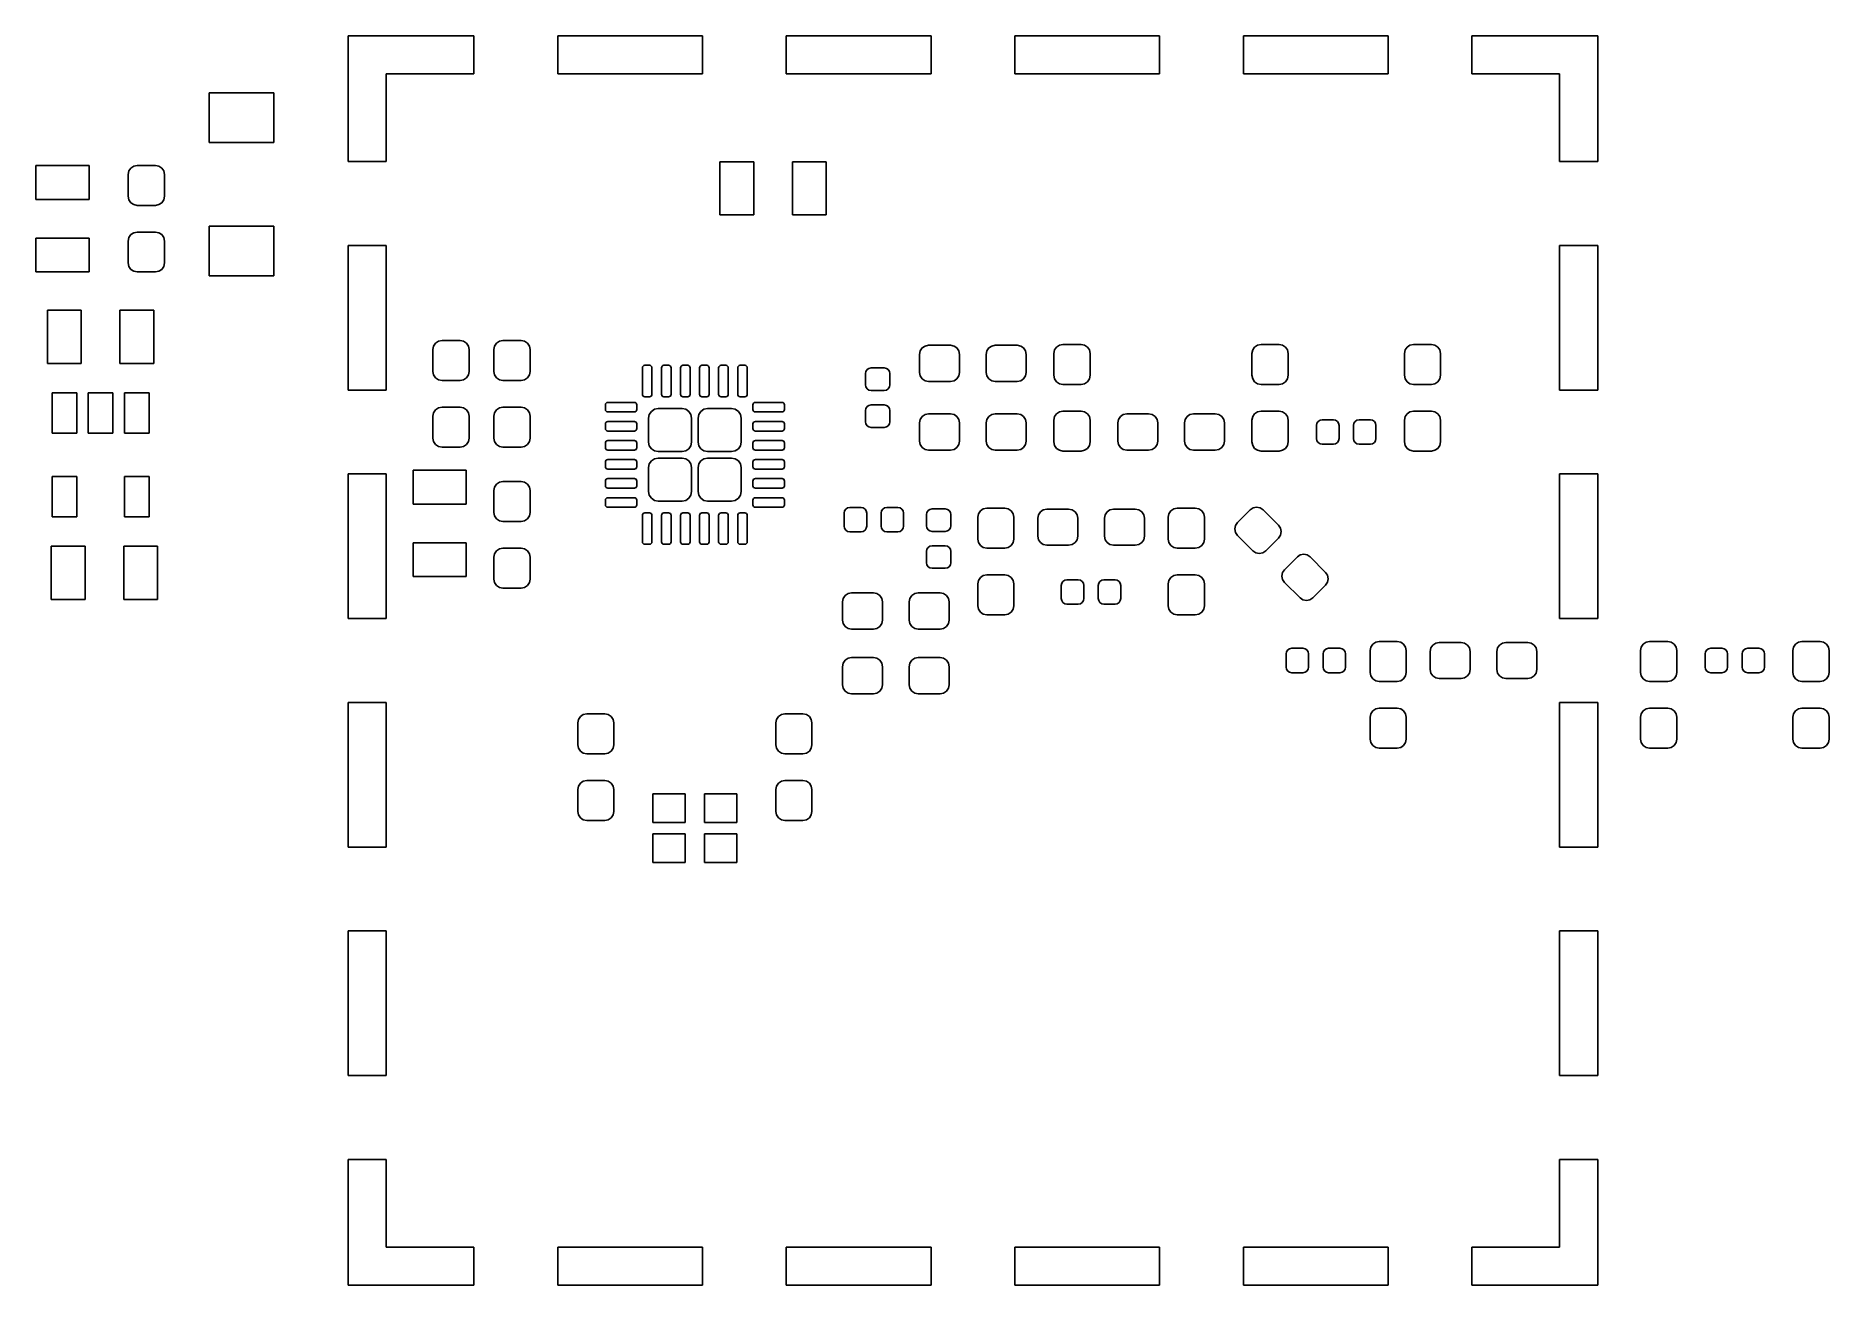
# Model space of a CAD drawing. Extents: x 5.35 to 7.2, y -5.03 to -3.74.
import ezdxf

# ---------------------------------------------------------------- set-up
doc = ezdxf.new("R2010")
doc.units = 0
doc.header["$MEASUREMENT"] = 0
doc.layers.add('BLACK', color=7, linetype='CONTINUOUS')

msp = doc.modelspace()

# ---------------------------------------------------------------- linework, layer by layer
at = {"layer": 'BLACK', "linetype": 'CONTINUOUS'}
for p, q in [((5.67323, -3.86614), (5.67323, -3.73622)), ((5.67323, -3.73622), (5.80315, -3.73622)), ((5.80315, -3.73622), (5.80315, -3.77559)), ((5.88976, -3.77559), (5.88976, -3.73622)), ((5.88976, -3.73622), (6.03937, -3.73622)), ((6.03937, -3.73622), (6.03937, -3.77559)), ((6.12598, -3.77559), (6.12598, -3.73622)), ((6.12598, -3.73622), (6.27559, -3.73622)), ((6.27559, -3.73622), (6.27559, -3.77559)), ((6.3622, -3.77559), (6.3622, -3.73622)), ((6.3622, -3.73622), (6.51181, -3.73622)), ((6.51181, -3.73622), (6.51181, -3.77559)), ((6.59843, -3.77559), (6.59843, -3.73622)), ((6.59843, -3.73622), (6.74803, -3.73622)), ((6.74803, -3.73622), (6.74803, -3.77559)), ((6.83465, -3.73622), (6.96457, -3.73622)), ((6.83465, -3.77559), (6.83465, -3.73622)), ((6.96457, -3.73622), (6.96457, -3.86614)), ((5.80315, -3.77559), (5.7126, -3.77559)), ((5.7126, -3.77559), (5.7126, -3.86614)), ((6.03937, -3.77559), (5.88976, -3.77559)), ((6.27559, -3.77559), (6.12598, -3.77559)), ((6.51181, -3.77559), (6.3622, -3.77559)), ((6.74803, -3.77559), (6.59843, -3.77559)), ((6.9252, -3.77559), (6.83465, -3.77559)), ((6.9252, -3.86614), (6.9252, -3.77559)), ((5.52953, -3.84646), (5.52953, -3.79528)), ((5.52953, -3.79528), (5.59646, -3.79528)), ((5.59646, -3.79528), (5.59646, -3.84646)), ((5.59646, -3.84646), (5.52953, -3.84646)), ((5.35045, -3.9052), (5.35045, -3.8702)), ((5.35045, -3.8702), (5.40545, -3.8702)), ((5.40545, -3.8702), (5.40545, -3.9052)), ((5.44658, -3.87585), (5.4486, -3.87282)), ((5.4486, -3.87282), (5.45164, -3.87079)), ((5.45164, -3.87079), (5.45522, -3.87008)), ((5.45522, -3.87008), (5.47392, -3.87008)), ((5.47392, -3.87008), (5.4775, -3.87079)), ((5.4775, -3.87079), (5.48053, -3.87282)), ((5.48053, -3.87282), (5.48256, -3.87585)), ((5.7126, -3.86614), (5.67323, -3.86614)), ((6.05736, -3.92136), (6.05736, -3.86636)), ((6.05736, -3.86636), (6.09236, -3.86636)), ((6.09236, -3.86636), (6.09236, -3.92136)), ((6.13236, -3.92136), (6.13236, -3.86636)), ((6.13236, -3.86636), (6.16736, -3.86636)), ((6.16736, -3.86636), (6.16736, -3.92136)), ((6.96457, -3.86614), (6.9252, -3.86614)), ((5.44587, -3.87943), (5.44658, -3.87585)), ((5.44587, -3.90207), (5.44587, -3.87943)), ((5.48256, -3.87585), (5.48327, -3.87943)), ((5.48327, -3.87943), (5.48327, -3.90207)), ((5.40545, -3.9052), (5.35045, -3.9052)), ((5.44658, -3.90565), (5.44587, -3.90207)), ((5.4486, -3.90868), (5.44658, -3.90565)), ((5.45164, -3.91071), (5.4486, -3.90868)), ((5.48053, -3.90868), (5.4775, -3.91071)), ((5.48256, -3.90565), (5.48053, -3.90868)), ((5.48327, -3.90207), (5.48256, -3.90565)), ((5.45522, -3.91142), (5.45164, -3.91071)), ((5.47392, -3.91142), (5.45522, -3.91142)), ((5.4775, -3.91071), (5.47392, -3.91142)), ((6.09236, -3.92136), (6.05736, -3.92136)), ((6.16736, -3.92136), (6.13236, -3.92136)), ((5.35045, -3.9802), (5.35045, -3.9452)), ((5.35045, -3.9452), (5.40545, -3.9452)), ((5.40545, -3.9452), (5.40545, -3.9802)), ((5.44587, -3.94833), (5.44658, -3.94475)), ((5.44658, -3.94475), (5.4486, -3.94172)), ((5.4486, -3.94172), (5.45164, -3.93969)), ((5.45164, -3.93969), (5.45522, -3.93898)), ((5.45522, -3.93898), (5.47392, -3.93898)), ((5.47392, -3.93898), (5.4775, -3.93969)), ((5.4775, -3.93969), (5.48053, -3.94172)), ((5.48053, -3.94172), (5.48256, -3.94475)), ((5.48256, -3.94475), (5.48327, -3.94833)), ((5.52953, -3.98425), (5.52953, -3.93307)), ((5.52953, -3.93307), (5.59646, -3.93307)), ((5.59646, -3.93307), (5.59646, -3.98425)), ((5.44587, -3.97096), (5.44587, -3.94833)), ((5.48327, -3.94833), (5.48327, -3.97096)), ((5.67323, -4.10236), (5.67323, -3.95276)), ((5.67323, -3.95276), (5.7126, -3.95276)), ((5.7126, -3.95276), (5.7126, -4.10236)), ((6.9252, -4.10236), (6.9252, -3.95276)), ((6.9252, -3.95276), (6.96457, -3.95276)), ((6.96457, -3.95276), (6.96457, -4.10236)), ((5.40545, -3.9802), (5.35045, -3.9802)), ((5.44658, -3.97454), (5.44587, -3.97096)), ((5.4486, -3.97758), (5.44658, -3.97454)), ((5.45164, -3.9796), (5.4486, -3.97758)), ((5.45522, -3.98031), (5.45164, -3.9796)), ((5.47392, -3.98031), (5.45522, -3.98031)), ((5.4775, -3.9796), (5.47392, -3.98031)), ((5.48053, -3.97758), (5.4775, -3.9796)), ((5.48256, -3.97454), (5.48053, -3.97758)), ((5.48327, -3.97096), (5.48256, -3.97454)), ((5.59646, -3.98425), (5.52953, -3.98425)), ((5.36232, -4.07474), (5.36232, -4.01974)), ((5.36232, -4.01974), (5.39732, -4.01974)), ((5.39732, -4.01974), (5.39732, -4.07474)), ((5.43732, -4.07474), (5.43732, -4.01974)), ((5.43732, -4.01974), (5.47232, -4.01974)), ((5.47232, -4.01974), (5.47232, -4.07474)), ((5.76083, -4.06053), (5.76154, -4.05695)), ((5.76154, -4.05695), (5.76357, -4.05392)), ((5.76357, -4.05392), (5.7666, -4.05189)), ((5.7666, -4.05189), (5.77018, -4.05118)), ((5.77018, -4.05118), (5.78888, -4.05118)), ((5.78888, -4.05118), (5.79246, -4.05189)), ((5.79246, -4.05189), (5.79549, -4.05392)), ((5.79549, -4.05392), (5.79752, -4.05695)), ((5.79752, -4.05695), (5.79823, -4.06053)), ((5.82382, -4.06053), (5.82453, -4.05695)), ((5.82453, -4.05695), (5.82656, -4.05392)), ((5.82656, -4.05392), (5.82959, -4.05189)), ((5.82959, -4.05189), (5.83317, -4.05118)), ((5.83317, -4.05118), (5.85187, -4.05118)), ((5.85187, -4.05118), (5.85545, -4.05189)), ((5.85545, -4.05189), (5.85848, -4.05392)), ((5.85848, -4.05392), (5.86051, -4.05695)), ((5.86051, -4.05695), (5.86122, -4.06053)), ((6.26652, -4.05884), (6.26955, -4.05681)), ((6.26955, -4.05681), (6.27313, -4.0561)), ((6.27313, -4.0561), (6.29577, -4.0561)), ((6.29577, -4.0561), (6.29935, -4.05681)), ((6.29935, -4.05681), (6.30238, -4.05884)), ((6.33542, -4.05884), (6.33845, -4.05681)), ((6.33845, -4.05681), (6.34203, -4.0561)), ((6.34203, -4.0561), (6.36467, -4.0561)), ((6.36467, -4.0561), (6.36824, -4.05681)), ((6.36824, -4.05681), (6.37128, -4.05884)), ((6.40327, -4.06089), (6.4053, -4.05786)), ((6.4053, -4.05786), (6.40833, -4.05583)), ((6.40833, -4.05583), (6.41191, -4.05512)), ((6.41191, -4.05512), (6.43061, -4.05512)), ((6.43061, -4.05512), (6.43419, -4.05583)), ((6.43419, -4.05583), (6.43722, -4.05786)), ((6.43722, -4.05786), (6.43925, -4.06089)), ((6.608, -4.06089), (6.61002, -4.05786)), ((6.61002, -4.05786), (6.61306, -4.05583)), ((6.61306, -4.05583), (6.61663, -4.05512)), ((6.61663, -4.05512), (6.63533, -4.05512)), ((6.63533, -4.05512), (6.63891, -4.05583)), ((6.63891, -4.05583), (6.64195, -4.05786)), ((6.64195, -4.05786), (6.64397, -4.06089)), ((6.76548, -4.06089), (6.7675, -4.05786)), ((6.7675, -4.05786), (6.77054, -4.05583)), ((6.77054, -4.05583), (6.77411, -4.05512)), ((6.77411, -4.05512), (6.79281, -4.05512)), ((6.79281, -4.05512), (6.79639, -4.05583)), ((6.79639, -4.05583), (6.79943, -4.05786)), ((6.79943, -4.05786), (6.80145, -4.06089)), ((5.39732, -4.07474), (5.36232, -4.07474)), ((5.47232, -4.07474), (5.43732, -4.07474)), ((5.76083, -4.08317), (5.76083, -4.06053)), ((5.79823, -4.06053), (5.79823, -4.08317)), ((5.82382, -4.08317), (5.82382, -4.06053)), ((5.86122, -4.06053), (5.86122, -4.08317)), ((5.97808, -4.07749), (5.97888, -4.07696)), ((5.97888, -4.07696), (5.97982, -4.07677)), ((5.97982, -4.07677), (5.98474, -4.07677)), ((5.98474, -4.07677), (5.98569, -4.07696)), ((5.98569, -4.07696), (5.98648, -4.07749)), ((5.99777, -4.07749), (5.99857, -4.07696)), ((5.99857, -4.07696), (5.99951, -4.07677)), ((5.99951, -4.07677), (6.00443, -4.07677)), ((6.00443, -4.07677), (6.00537, -4.07696)), ((6.00537, -4.07696), (6.00617, -4.07749)), ((6.01745, -4.07749), (6.01825, -4.07696)), ((6.01825, -4.07696), (6.01919, -4.07677)), ((6.01919, -4.07677), (6.02411, -4.07677)), ((6.02411, -4.07677), (6.02506, -4.07696)), ((6.02506, -4.07696), (6.02585, -4.07749)), ((6.03714, -4.07749), (6.03794, -4.07696)), ((6.03794, -4.07696), (6.03888, -4.07677)), ((6.03888, -4.07677), (6.0438, -4.07677)), ((6.0438, -4.07677), (6.04474, -4.07696)), ((6.04474, -4.07696), (6.04554, -4.07749)), ((6.05682, -4.07749), (6.05762, -4.07696)), ((6.05762, -4.07696), (6.05856, -4.07677)), ((6.05856, -4.07677), (6.06348, -4.07677)), ((6.06348, -4.07677), (6.06443, -4.07696)), ((6.06443, -4.07696), (6.06522, -4.07749)), ((6.07651, -4.07749), (6.07731, -4.07696)), ((6.07731, -4.07696), (6.07825, -4.07677)), ((6.07825, -4.07677), (6.08317, -4.07677)), ((6.08317, -4.07677), (6.08411, -4.07696)), ((6.08411, -4.07696), (6.08491, -4.07749)), ((6.26378, -4.06545), (6.26449, -4.06187)), ((6.26378, -4.08415), (6.26378, -4.06545)), ((6.26449, -4.06187), (6.26652, -4.05884)), ((6.30238, -4.05884), (6.30441, -4.06187)), ((6.30441, -4.06187), (6.30512, -4.06545)), ((6.30512, -4.06545), (6.30512, -4.08415)), ((6.33268, -4.06545), (6.33339, -4.06187)), ((6.33268, -4.08415), (6.33268, -4.06545)), ((6.33339, -4.06187), (6.33542, -4.05884)), ((6.37128, -4.05884), (6.3733, -4.06187)), ((6.3733, -4.06187), (6.37402, -4.06545)), ((6.37402, -4.06545), (6.37402, -4.08415)), ((6.40256, -4.06447), (6.40327, -4.06089)), ((6.40256, -4.08711), (6.40256, -4.06447)), ((6.43925, -4.06089), (6.43996, -4.06447)), ((6.43996, -4.06447), (6.43996, -4.08711)), ((6.60728, -4.06447), (6.608, -4.06089)), ((6.60728, -4.08711), (6.60728, -4.06447)), ((6.64397, -4.06089), (6.64469, -4.06447)), ((6.64469, -4.06447), (6.64469, -4.08711)), ((6.76476, -4.06447), (6.76548, -4.06089)), ((6.76476, -4.08711), (6.76476, -4.06447)), ((6.80145, -4.06089), (6.80217, -4.06447)), ((6.80217, -4.06447), (6.80217, -4.08711)), ((5.76154, -4.08675), (5.76083, -4.08317)), ((5.76357, -4.08978), (5.76154, -4.08675)), ((5.7666, -4.09181), (5.76357, -4.08978)), ((5.77018, -4.09252), (5.7666, -4.09181)), ((5.78888, -4.09252), (5.77018, -4.09252)), ((5.79246, -4.09181), (5.78888, -4.09252)), ((5.79549, -4.08978), (5.79246, -4.09181)), ((5.79752, -4.08675), (5.79549, -4.08978)), ((5.79823, -4.08317), (5.79752, -4.08675)), ((5.82453, -4.08675), (5.82382, -4.08317)), ((5.82656, -4.08978), (5.82453, -4.08675)), ((5.82959, -4.09181), (5.82656, -4.08978)), ((5.83317, -4.09252), (5.82959, -4.09181)), ((5.85187, -4.09252), (5.83317, -4.09252)), ((5.85545, -4.09181), (5.85187, -4.09252)), ((5.85848, -4.08978), (5.85545, -4.09181)), ((5.86051, -4.08675), (5.85848, -4.08978)), ((5.86122, -4.08317), (5.86051, -4.08675)), ((5.97736, -4.07923), (5.97755, -4.07829)), ((5.97736, -4.10679), (5.97736, -4.07923)), ((5.97755, -4.07829), (5.97808, -4.07749)), ((5.98648, -4.07749), (5.98702, -4.07829)), ((5.98702, -4.07829), (5.9872, -4.07923)), ((5.9872, -4.07923), (5.9872, -4.10679)), ((5.99705, -4.07923), (5.99723, -4.07829)), ((5.99705, -4.10679), (5.99705, -4.07923)), ((5.99723, -4.07829), (5.99777, -4.07749)), ((6.00617, -4.07749), (6.0067, -4.07829)), ((6.0067, -4.07829), (6.00689, -4.07923)), ((6.00689, -4.07923), (6.00689, -4.10679)), ((6.01673, -4.07923), (6.01692, -4.07829)), ((6.01673, -4.10679), (6.01673, -4.07923)), ((6.01692, -4.07829), (6.01745, -4.07749)), ((6.02585, -4.07749), (6.02639, -4.07829)), ((6.02639, -4.07829), (6.02657, -4.07923)), ((6.02657, -4.07923), (6.02657, -4.10679)), ((6.03642, -4.07923), (6.0366, -4.07829)), ((6.03642, -4.10679), (6.03642, -4.07923)), ((6.0366, -4.07829), (6.03714, -4.07749)), ((6.04554, -4.07749), (6.04607, -4.07829)), ((6.04607, -4.07829), (6.04626, -4.07923)), ((6.04626, -4.07923), (6.04626, -4.10679)), ((6.0561, -4.07923), (6.05629, -4.07829)), ((6.0561, -4.10679), (6.0561, -4.07923)), ((6.05629, -4.07829), (6.05682, -4.07749)), ((6.06522, -4.07749), (6.06576, -4.07829)), ((6.06576, -4.07829), (6.06594, -4.07923)), ((6.06594, -4.07923), (6.06594, -4.10679)), ((6.07579, -4.07923), (6.07597, -4.07829)), ((6.07579, -4.10679), (6.07579, -4.07923)), ((6.07597, -4.07829), (6.07651, -4.07749)), ((6.08491, -4.07749), (6.08544, -4.07829)), ((6.08544, -4.07829), (6.08563, -4.07923)), ((6.08563, -4.07923), (6.08563, -4.10679)), ((6.20787, -4.08533), (6.20832, -4.08311)), ((6.20787, -4.09695), (6.20787, -4.08533)), ((6.20832, -4.08311), (6.20957, -4.08123)), ((6.20957, -4.08123), (6.21146, -4.07997)), ((6.21146, -4.07997), (6.21368, -4.07953)), ((6.21368, -4.07953), (6.22726, -4.07953)), ((6.22726, -4.07953), (6.22949, -4.07997)), ((6.22949, -4.07997), (6.23137, -4.08123)), ((6.23137, -4.08123), (6.23263, -4.08311)), ((6.23263, -4.08311), (6.23307, -4.08533)), ((6.23307, -4.08533), (6.23307, -4.09695)), ((6.26449, -4.08773), (6.26378, -4.08415)), ((6.26652, -4.09077), (6.26449, -4.08773)), ((6.26955, -4.09279), (6.26652, -4.09077)), ((6.27313, -4.0935), (6.26955, -4.09279)), ((6.29577, -4.0935), (6.27313, -4.0935)), ((6.29935, -4.09279), (6.29577, -4.0935)), ((6.30238, -4.09077), (6.29935, -4.09279)), ((6.30441, -4.08773), (6.30238, -4.09077)), ((6.30512, -4.08415), (6.30441, -4.08773)), ((6.33339, -4.08773), (6.33268, -4.08415)), ((6.33542, -4.09077), (6.33339, -4.08773)), ((6.33845, -4.09279), (6.33542, -4.09077)), ((6.34203, -4.0935), (6.33845, -4.09279)), ((6.36467, -4.0935), (6.34203, -4.0935)), ((6.36824, -4.09279), (6.36467, -4.0935)), ((6.37128, -4.09077), (6.36824, -4.09279)), ((6.3733, -4.08773), (6.37128, -4.09077)), ((6.37402, -4.08415), (6.3733, -4.08773)), ((6.40327, -4.09068), (6.40256, -4.08711)), ((6.4053, -4.09372), (6.40327, -4.09068)), ((6.40833, -4.09574), (6.4053, -4.09372)), ((6.41191, -4.09646), (6.40833, -4.09574)), ((6.43419, -4.09574), (6.43061, -4.09646)), ((6.43722, -4.09372), (6.43419, -4.09574)), ((6.43925, -4.09068), (6.43722, -4.09372)), ((6.43996, -4.08711), (6.43925, -4.09068)), ((6.608, -4.09068), (6.60728, -4.08711)), ((6.61002, -4.09372), (6.608, -4.09068)), ((6.61306, -4.09574), (6.61002, -4.09372)), ((6.61663, -4.09646), (6.61306, -4.09574)), ((6.63891, -4.09574), (6.63533, -4.09646)), ((6.64195, -4.09372), (6.63891, -4.09574)), ((6.64397, -4.09068), (6.64195, -4.09372)), ((6.64469, -4.08711), (6.64397, -4.09068)), ((6.76548, -4.09068), (6.76476, -4.08711)), ((6.7675, -4.09372), (6.76548, -4.09068)), ((6.77054, -4.09574), (6.7675, -4.09372)), ((6.77411, -4.09646), (6.77054, -4.09574)), ((6.79639, -4.09574), (6.79281, -4.09646)), ((6.79943, -4.09372), (6.79639, -4.09574)), ((6.80145, -4.09068), (6.79943, -4.09372)), ((6.80217, -4.08711), (6.80145, -4.09068)), ((5.36713, -4.14685), (5.36713, -4.10512)), ((5.36713, -4.10512), (5.39272, -4.10512)), ((5.39272, -4.10512), (5.39272, -4.14685)), ((5.40453, -4.14685), (5.40453, -4.10512)), ((5.40453, -4.10512), (5.43012, -4.10512)), ((5.43012, -4.10512), (5.43012, -4.14685)), ((5.44193, -4.14685), (5.44193, -4.10512)), ((5.44193, -4.10512), (5.46752, -4.10512)), ((5.46752, -4.10512), (5.46752, -4.14685)), ((5.7126, -4.10236), (5.67323, -4.10236)), ((5.97755, -4.10773), (5.97736, -4.10679)), ((5.97808, -4.10853), (5.97755, -4.10773)), ((5.97888, -4.10906), (5.97808, -4.10853)), ((5.97982, -4.10925), (5.97888, -4.10906)), ((5.98474, -4.10925), (5.97982, -4.10925)), ((5.98569, -4.10906), (5.98474, -4.10925)), ((5.98648, -4.10853), (5.98569, -4.10906)), ((5.98702, -4.10773), (5.98648, -4.10853)), ((5.9872, -4.10679), (5.98702, -4.10773)), ((5.99723, -4.10773), (5.99705, -4.10679)), ((5.99777, -4.10853), (5.99723, -4.10773)), ((5.99857, -4.10906), (5.99777, -4.10853)), ((5.99951, -4.10925), (5.99857, -4.10906)), ((6.00443, -4.10925), (5.99951, -4.10925)), ((6.00537, -4.10906), (6.00443, -4.10925)), ((6.00617, -4.10853), (6.00537, -4.10906)), ((6.0067, -4.10773), (6.00617, -4.10853)), ((6.00689, -4.10679), (6.0067, -4.10773)), ((6.01692, -4.10773), (6.01673, -4.10679)), ((6.01745, -4.10853), (6.01692, -4.10773)), ((6.01825, -4.10906), (6.01745, -4.10853)), ((6.01919, -4.10925), (6.01825, -4.10906)), ((6.02411, -4.10925), (6.01919, -4.10925)), ((6.02506, -4.10906), (6.02411, -4.10925)), ((6.02585, -4.10853), (6.02506, -4.10906)), ((6.02639, -4.10773), (6.02585, -4.10853)), ((6.02657, -4.10679), (6.02639, -4.10773)), ((6.0366, -4.10773), (6.03642, -4.10679)), ((6.03714, -4.10853), (6.0366, -4.10773)), ((6.03794, -4.10906), (6.03714, -4.10853)), ((6.03888, -4.10925), (6.03794, -4.10906)), ((6.0438, -4.10925), (6.03888, -4.10925)), ((6.04474, -4.10906), (6.0438, -4.10925)), ((6.04554, -4.10853), (6.04474, -4.10906)), ((6.04607, -4.10773), (6.04554, -4.10853)), ((6.04626, -4.10679), (6.04607, -4.10773)), ((6.05629, -4.10773), (6.0561, -4.10679)), ((6.05682, -4.10853), (6.05629, -4.10773)), ((6.05762, -4.10906), (6.05682, -4.10853)), ((6.05856, -4.10925), (6.05762, -4.10906)), ((6.06348, -4.10925), (6.05856, -4.10925)), ((6.06443, -4.10906), (6.06348, -4.10925)), ((6.06522, -4.10853), (6.06443, -4.10906)), ((6.06576, -4.10773), (6.06522, -4.10853)), ((6.06594, -4.10679), (6.06576, -4.10773)), ((6.07597, -4.10773), (6.07579, -4.10679)), ((6.07651, -4.10853), (6.07597, -4.10773)), ((6.07731, -4.10906), (6.07651, -4.10853)), ((6.07825, -4.10925), (6.07731, -4.10906)), ((6.08317, -4.10925), (6.07825, -4.10925)), ((6.08411, -4.10906), (6.08317, -4.10925)), ((6.08491, -4.10853), (6.08411, -4.10906)), ((6.08544, -4.10773), (6.08491, -4.10853)), ((6.08563, -4.10679), (6.08544, -4.10773)), ((6.20832, -4.09917), (6.20787, -4.09695)), ((6.20957, -4.10106), (6.20832, -4.09917)), ((6.21146, -4.10231), (6.20957, -4.10106)), ((6.21368, -4.10276), (6.21146, -4.10231)), ((6.22726, -4.10276), (6.21368, -4.10276)), ((6.22949, -4.10231), (6.22726, -4.10276)), ((6.23137, -4.10106), (6.22949, -4.10231)), ((6.23263, -4.09917), (6.23137, -4.10106)), ((6.23307, -4.09695), (6.23263, -4.09917)), ((6.43061, -4.09646), (6.41191, -4.09646)), ((6.63533, -4.09646), (6.61663, -4.09646)), ((6.79281, -4.09646), (6.77411, -4.09646)), ((6.96457, -4.10236), (6.9252, -4.10236)), ((5.76083, -4.12943), (5.76154, -4.12585)), ((5.76083, -4.15207), (5.76083, -4.12943)), ((5.76154, -4.12585), (5.76357, -4.12282)), ((5.76357, -4.12282), (5.7666, -4.12079)), ((5.7666, -4.12079), (5.77018, -4.12008)), ((5.77018, -4.12008), (5.78888, -4.12008)), ((5.78888, -4.12008), (5.79246, -4.12079)), ((5.79246, -4.12079), (5.79549, -4.12282)), ((5.79549, -4.12282), (5.79752, -4.12585)), ((5.79752, -4.12585), (5.79823, -4.12943)), ((5.79823, -4.12943), (5.79823, -4.15207)), ((5.82382, -4.12943), (5.82453, -4.12585)), ((5.82382, -4.15207), (5.82382, -4.12943)), ((5.82453, -4.12585), (5.82656, -4.12282)), ((5.82656, -4.12282), (5.82959, -4.12079)), ((5.82959, -4.12079), (5.83317, -4.12008)), ((5.83317, -4.12008), (5.85187, -4.12008)), ((5.85187, -4.12008), (5.85545, -4.12079)), ((5.85545, -4.12079), (5.85848, -4.12282)), ((5.85848, -4.12282), (5.86051, -4.12585)), ((5.86051, -4.12585), (5.86122, -4.12943)), ((5.86122, -4.12943), (5.86122, -4.15207)), ((5.93898, -4.11762), (5.93916, -4.11668)), ((5.93898, -4.12254), (5.93898, -4.11762)), ((5.93916, -4.12348), (5.93898, -4.12254)), ((5.93916, -4.11668), (5.9397, -4.11588)), ((5.9397, -4.12428), (5.93916, -4.12348)), ((5.9397, -4.11588), (5.9405, -4.11534)), ((5.9405, -4.12481), (5.9397, -4.12428)), ((5.9405, -4.11534), (5.94144, -4.11516)), ((5.94144, -4.125), (5.9405, -4.12481)), ((5.94144, -4.11516), (5.969, -4.11516)), ((5.969, -4.125), (5.94144, -4.125)), ((5.969, -4.11516), (5.96994, -4.11534)), ((5.96994, -4.12481), (5.969, -4.125)), ((5.96994, -4.11534), (5.97074, -4.11588)), ((5.97074, -4.12428), (5.96994, -4.12481)), ((5.97074, -4.11588), (5.97127, -4.11668)), ((5.97127, -4.12348), (5.97074, -4.12428)), ((5.97127, -4.11668), (5.97146, -4.11762)), ((5.97146, -4.12254), (5.97127, -4.12348)), ((5.97146, -4.11762), (5.97146, -4.12254)), ((5.98366, -4.1313), (5.98441, -4.12753)), ((5.98366, -4.1561), (5.98366, -4.1313)), ((5.98441, -4.12753), (5.98654, -4.12434)), ((5.98654, -4.12434), (5.98974, -4.12221)), ((5.98974, -4.12221), (5.9935, -4.12146)), ((5.9935, -4.12146), (6.01831, -4.12146)), ((6.01831, -4.12146), (6.02207, -4.12221)), ((6.02207, -4.12221), (6.02527, -4.12434)), ((6.02527, -4.12434), (6.0274, -4.12753)), ((6.0274, -4.12753), (6.02815, -4.1313)), ((6.02815, -4.1313), (6.02815, -4.1561)), ((6.03484, -4.1313), (6.03559, -4.12753)), ((6.03484, -4.1561), (6.03484, -4.1313)), ((6.03559, -4.12753), (6.03773, -4.12434)), ((6.03773, -4.12434), (6.04092, -4.12221)), ((6.04092, -4.12221), (6.04469, -4.12146)), ((6.04469, -4.12146), (6.06949, -4.12146)), ((6.06949, -4.12146), (6.07325, -4.12221)), ((6.07325, -4.12221), (6.07645, -4.12434)), ((6.07645, -4.12434), (6.07858, -4.12753)), ((6.07858, -4.12753), (6.07933, -4.1313)), ((6.07933, -4.1313), (6.07933, -4.1561)), ((6.09154, -4.11762), (6.09172, -4.11668)), ((6.09154, -4.12254), (6.09154, -4.11762)), ((6.09172, -4.12348), (6.09154, -4.12254)), ((6.09172, -4.11668), (6.09226, -4.11588)), ((6.09226, -4.12428), (6.09172, -4.12348)), ((6.09226, -4.11588), (6.09305, -4.11534)), ((6.09305, -4.12481), (6.09226, -4.12428)), ((6.09305, -4.11534), (6.094, -4.11516)), ((6.094, -4.125), (6.09305, -4.12481)), ((6.094, -4.11516), (6.12156, -4.11516)), ((6.12156, -4.125), (6.094, -4.125)), ((6.12156, -4.11516), (6.1225, -4.11534)), ((6.1225, -4.12481), (6.12156, -4.125)), ((6.1225, -4.11534), (6.1233, -4.11588)), ((6.1233, -4.12428), (6.1225, -4.12481)), ((6.1233, -4.11588), (6.12383, -4.11668)), ((6.12383, -4.12348), (6.1233, -4.12428)), ((6.12383, -4.11668), (6.12402, -4.11762)), ((6.12402, -4.12254), (6.12383, -4.12348)), ((6.12402, -4.11762), (6.12402, -4.12254)), ((6.20787, -4.12352), (6.20832, -4.1213)), ((6.20787, -4.13514), (6.20787, -4.12352)), ((6.20832, -4.1213), (6.20957, -4.11942)), ((6.20957, -4.11942), (6.21146, -4.11816)), ((6.21146, -4.11816), (6.21368, -4.11772)), ((6.21368, -4.11772), (6.22726, -4.11772)), ((6.22726, -4.11772), (6.22949, -4.11816)), ((6.22949, -4.11816), (6.23137, -4.11942)), ((6.23137, -4.11942), (6.23263, -4.1213)), ((6.23263, -4.1213), (6.23307, -4.12352)), ((6.23307, -4.12352), (6.23307, -4.13514)), ((6.26378, -4.13632), (6.26449, -4.13274)), ((6.26449, -4.13274), (6.26652, -4.12971)), ((6.26652, -4.12971), (6.26955, -4.12768)), ((6.26955, -4.12768), (6.27313, -4.12697)), ((6.27313, -4.12697), (6.29577, -4.12697)), ((6.29577, -4.12697), (6.29935, -4.12768)), ((6.29935, -4.12768), (6.30238, -4.12971)), ((6.30238, -4.12971), (6.30441, -4.13274)), ((6.30441, -4.13274), (6.30512, -4.13632)), ((6.33268, -4.13632), (6.33339, -4.13274)), ((6.33339, -4.13274), (6.33542, -4.12971)), ((6.33542, -4.12971), (6.33845, -4.12768)), ((6.33845, -4.12768), (6.34203, -4.12697)), ((6.34203, -4.12697), (6.36467, -4.12697)), ((6.36467, -4.12697), (6.36824, -4.12768)), ((6.36824, -4.12768), (6.37128, -4.12971)), ((6.37128, -4.12971), (6.3733, -4.13274)), ((6.3733, -4.13274), (6.37402, -4.13632)), ((6.40256, -4.13337), (6.40327, -4.12979)), ((6.40327, -4.12979), (6.4053, -4.12675)), ((6.4053, -4.12675), (6.40833, -4.12473)), ((6.40833, -4.12473), (6.41191, -4.12402)), ((6.41191, -4.12402), (6.43061, -4.12402)), ((6.43061, -4.12402), (6.43419, -4.12473)), ((6.43419, -4.12473), (6.43722, -4.12675)), ((6.43722, -4.12675), (6.43925, -4.12979)), ((6.43925, -4.12979), (6.43996, -4.13337)), ((6.4685, -4.13632), (6.46922, -4.13274)), ((6.46922, -4.13274), (6.47124, -4.12971)), ((6.47124, -4.12971), (6.47428, -4.12768)), ((6.47428, -4.12768), (6.47785, -4.12697)), ((6.47785, -4.12697), (6.50049, -4.12697)), ((6.50049, -4.12697), (6.50407, -4.12768)), ((6.50407, -4.12768), (6.5071, -4.12971)), ((6.5071, -4.12971), (6.50913, -4.13274)), ((6.50913, -4.13274), (6.50984, -4.13632)), ((6.5374, -4.13632), (6.53811, -4.13274)), ((6.53811, -4.13274), (6.54014, -4.12971)), ((6.54014, -4.12971), (6.54317, -4.12768)), ((6.54317, -4.12768), (6.54675, -4.12697)), ((6.54675, -4.12697), (6.56939, -4.12697)), ((6.56939, -4.12697), (6.57297, -4.12768)), ((6.57297, -4.12768), (6.576, -4.12971)), ((6.576, -4.12971), (6.57803, -4.13274)), ((6.57803, -4.13274), (6.57874, -4.13632)), ((6.60728, -4.13337), (6.608, -4.12979)), ((6.608, -4.12979), (6.61002, -4.12675)), ((6.61002, -4.12675), (6.61306, -4.12473)), ((6.61306, -4.12473), (6.61663, -4.12402)), ((6.61663, -4.12402), (6.63533, -4.12402)), ((6.63533, -4.12402), (6.63891, -4.12473)), ((6.63891, -4.12473), (6.64195, -4.12675)), ((6.64195, -4.12675), (6.64397, -4.12979)), ((6.64397, -4.12979), (6.64469, -4.13337)), ((6.76476, -4.13337), (6.76548, -4.12979)), ((6.76548, -4.12979), (6.7675, -4.12675)), ((6.7675, -4.12675), (6.77054, -4.12473)), ((6.77054, -4.12473), (6.77411, -4.12402)), ((6.77411, -4.12402), (6.79281, -4.12402)), ((6.79281, -4.12402), (6.79639, -4.12473)), ((6.79639, -4.12473), (6.79943, -4.12675)), ((6.79943, -4.12675), (6.80145, -4.12979)), ((6.80145, -4.12979), (6.80217, -4.13337)), ((5.39272, -4.14685), (5.36713, -4.14685)), ((5.43012, -4.14685), (5.40453, -4.14685)), ((5.46752, -4.14685), (5.44193, -4.14685)), ((5.93898, -4.1373), (5.93916, -4.13636)), ((5.93898, -4.14222), (5.93898, -4.1373)), ((5.93916, -4.14317), (5.93898, -4.14222)), ((5.93916, -4.13636), (5.9397, -4.13556)), ((5.9397, -4.14396), (5.93916, -4.14317)), ((5.9397, -4.13556), (5.9405, -4.13503)), ((5.9405, -4.1445), (5.9397, -4.14396)), ((5.9405, -4.13503), (5.94144, -4.13484)), ((5.94144, -4.14469), (5.9405, -4.1445)), ((5.94144, -4.13484), (5.969, -4.13484)), ((5.969, -4.14469), (5.94144, -4.14469)), ((5.969, -4.13484), (5.96994, -4.13503)), ((5.96994, -4.1445), (5.969, -4.14469)), ((5.96994, -4.13503), (5.97074, -4.13556)), ((5.97074, -4.14396), (5.96994, -4.1445)), ((5.97074, -4.13556), (5.97127, -4.13636)), ((5.97127, -4.14317), (5.97074, -4.14396)), ((5.97127, -4.13636), (5.97146, -4.1373)), ((5.97146, -4.14222), (5.97127, -4.14317)), ((5.97146, -4.1373), (5.97146, -4.14222)), ((6.09154, -4.1373), (6.09172, -4.13636)), ((6.09154, -4.14222), (6.09154, -4.1373)), ((6.09172, -4.14317), (6.09154, -4.14222)), ((6.09172, -4.13636), (6.09226, -4.13556)), ((6.09226, -4.14396), (6.09172, -4.14317)), ((6.09226, -4.13556), (6.09305, -4.13503)), ((6.09305, -4.1445), (6.09226, -4.14396)), ((6.09305, -4.13503), (6.094, -4.13484)), ((6.094, -4.14469), (6.09305, -4.1445)), ((6.094, -4.13484), (6.12156, -4.13484)), ((6.12156, -4.14469), (6.094, -4.14469)), ((6.12156, -4.13484), (6.1225, -4.13503)), ((6.1225, -4.1445), (6.12156, -4.14469)), ((6.1225, -4.13503), (6.1233, -4.13556)), ((6.1233, -4.14396), (6.1225, -4.1445)), ((6.1233, -4.13556), (6.12383, -4.13636)), ((6.12383, -4.14317), (6.1233, -4.14396)), ((6.12383, -4.13636), (6.12402, -4.1373)), ((6.12402, -4.14222), (6.12383, -4.14317)), ((6.12402, -4.1373), (6.12402, -4.14222)), ((6.20832, -4.13736), (6.20787, -4.13514)), ((6.20957, -4.13924), (6.20832, -4.13736)), ((6.21146, -4.1405), (6.20957, -4.13924)), ((6.21368, -4.14094), (6.21146, -4.1405)), ((6.22726, -4.14094), (6.21368, -4.14094)), ((6.22949, -4.1405), (6.22726, -4.14094)), ((6.23137, -4.13924), (6.22949, -4.1405)), ((6.23263, -4.13736), (6.23137, -4.13924)), ((6.23307, -4.13514), (6.23263, -4.13736)), ((6.26378, -4.15502), (6.26378, -4.13632)), ((6.30512, -4.13632), (6.30512, -4.15502)), ((6.33268, -4.15502), (6.33268, -4.13632)), ((6.37402, -4.13632), (6.37402, -4.15502)), ((6.40256, -4.156), (6.40256, -4.13337)), ((6.43996, -4.13337), (6.43996, -4.156)), ((6.4685, -4.15502), (6.4685, -4.13632)), ((6.50984, -4.13632), (6.50984, -4.15502)), ((6.5374, -4.15502), (6.5374, -4.13632)), ((6.57874, -4.13632), (6.57874, -4.15502)), ((6.60728, -4.156), (6.60728, -4.13337)), ((6.64469, -4.13337), (6.64469, -4.156)), ((6.67402, -4.13888), (6.67446, -4.13666)), ((6.67402, -4.15246), (6.67402, -4.13888)), ((6.67446, -4.13666), (6.67572, -4.13477)), ((6.67572, -4.13477), (6.6776, -4.13351)), ((6.6776, -4.13351), (6.67982, -4.13307)), ((6.67982, -4.13307), (6.69144, -4.13307)), ((6.69144, -4.13307), (6.69366, -4.13351)), ((6.69366, -4.13351), (6.69554, -4.13477)), ((6.69554, -4.13477), (6.6968, -4.13666)), ((6.6968, -4.13666), (6.69724, -4.13888)), ((6.69724, -4.13888), (6.69724, -4.15246)), ((6.7122, -4.13888), (6.71265, -4.13666)), ((6.7122, -4.15246), (6.7122, -4.13888)), ((6.71265, -4.13666), (6.71391, -4.13477)), ((6.71391, -4.13477), (6.71579, -4.13351)), ((6.71579, -4.13351), (6.71801, -4.13307)), ((6.71801, -4.13307), (6.72963, -4.13307)), ((6.72963, -4.13307), (6.73185, -4.13351)), ((6.73185, -4.13351), (6.73373, -4.13477)), ((6.73373, -4.13477), (6.73499, -4.13666)), ((6.73499, -4.13666), (6.73543, -4.13888)), ((6.73543, -4.13888), (6.73543, -4.15246)), ((6.76476, -4.156), (6.76476, -4.13337)), ((6.80217, -4.13337), (6.80217, -4.156)), ((5.76154, -4.15565), (5.76083, -4.15207)), ((5.76357, -4.15868), (5.76154, -4.15565)), ((5.7666, -4.16071), (5.76357, -4.15868)), ((5.77018, -4.16142), (5.7666, -4.16071)), ((5.78888, -4.16142), (5.77018, -4.16142)), ((5.79246, -4.16071), (5.78888, -4.16142)), ((5.79549, -4.15868), (5.79246, -4.16071)), ((5.79752, -4.15565), (5.79549, -4.15868)), ((5.79823, -4.15207), (5.79752, -4.15565)), ((5.82453, -4.15565), (5.82382, -4.15207)), ((5.82656, -4.15868), (5.82453, -4.15565)), ((5.82959, -4.16071), (5.82656, -4.15868)), ((5.83317, -4.16142), (5.82959, -4.16071)), ((5.85187, -4.16142), (5.83317, -4.16142)), ((5.85545, -4.16071), (5.85187, -4.16142)), ((5.85848, -4.15868), (5.85545, -4.16071)), ((5.86051, -4.15565), (5.85848, -4.15868)), ((5.86122, -4.15207), (5.86051, -4.15565)), ((5.93898, -4.15699), (5.93916, -4.15605)), ((5.93898, -4.16191), (5.93898, -4.15699)), ((5.93916, -4.16285), (5.93898, -4.16191)), ((5.93916, -4.15605), (5.9397, -4.15525)), ((5.9397, -4.16365), (5.93916, -4.16285)), ((5.9397, -4.15525), (5.9405, -4.15471)), ((5.9405, -4.16418), (5.9397, -4.16365)), ((5.9405, -4.15471), (5.94144, -4.15453)), ((5.94144, -4.16437), (5.9405, -4.16418)), ((5.94144, -4.15453), (5.969, -4.15453)), ((5.969, -4.16437), (5.94144, -4.16437)), ((5.969, -4.15453), (5.96994, -4.15471)), ((5.96994, -4.16418), (5.969, -4.16437)), ((5.96994, -4.15471), (5.97074, -4.15525)), ((5.97074, -4.16365), (5.96994, -4.16418)), ((5.97074, -4.15525), (5.97127, -4.15605)), ((5.97127, -4.16285), (5.97074, -4.16365)), ((5.97127, -4.15605), (5.97146, -4.15699)), ((5.97146, -4.16191), (5.97127, -4.16285)), ((5.97146, -4.15699), (5.97146, -4.16191)), ((5.98441, -4.15987), (5.98366, -4.1561)), ((5.98654, -4.16306), (5.98441, -4.15987)), ((5.98974, -4.1652), (5.98654, -4.16306)), ((5.9935, -4.16594), (5.98974, -4.1652)), ((6.01831, -4.16594), (5.9935, -4.16594)), ((6.02207, -4.1652), (6.01831, -4.16594)), ((6.02527, -4.16306), (6.02207, -4.1652)), ((6.0274, -4.15987), (6.02527, -4.16306)), ((6.02815, -4.1561), (6.0274, -4.15987)), ((6.03559, -4.15987), (6.03484, -4.1561)), ((6.03773, -4.16306), (6.03559, -4.15987)), ((6.04092, -4.1652), (6.03773, -4.16306)), ((6.04469, -4.16594), (6.04092, -4.1652)), ((6.06949, -4.16594), (6.04469, -4.16594)), ((6.07325, -4.1652), (6.06949, -4.16594)), ((6.07645, -4.16306), (6.07325, -4.1652)), ((6.07858, -4.15987), (6.07645, -4.16306)), ((6.07933, -4.1561), (6.07858, -4.15987)), ((6.09154, -4.15699), (6.09172, -4.15605)), ((6.09154, -4.16191), (6.09154, -4.15699)), ((6.09172, -4.16285), (6.09154, -4.16191)), ((6.09172, -4.15605), (6.09226, -4.15525)), ((6.09226, -4.16365), (6.09172, -4.16285)), ((6.09226, -4.15525), (6.09305, -4.15471)), ((6.09305, -4.16418), (6.09226, -4.16365)), ((6.09305, -4.15471), (6.094, -4.15453)), ((6.094, -4.16437), (6.09305, -4.16418)), ((6.094, -4.15453), (6.12156, -4.15453)), ((6.12156, -4.16437), (6.094, -4.16437)), ((6.12156, -4.15453), (6.1225, -4.15471)), ((6.1225, -4.16418), (6.12156, -4.16437)), ((6.1225, -4.15471), (6.1233, -4.15525)), ((6.1233, -4.16365), (6.1225, -4.16418)), ((6.1233, -4.15525), (6.12383, -4.15605)), ((6.12383, -4.16285), (6.1233, -4.16365)), ((6.12383, -4.15605), (6.12402, -4.15699)), ((6.12402, -4.16191), (6.12383, -4.16285)), ((6.12402, -4.15699), (6.12402, -4.16191)), ((6.26449, -4.1586), (6.26378, -4.15502)), ((6.26652, -4.16163), (6.26449, -4.1586)), ((6.26955, -4.16366), (6.26652, -4.16163)), ((6.27313, -4.16437), (6.26955, -4.16366)), ((6.29577, -4.16437), (6.27313, -4.16437)), ((6.29935, -4.16366), (6.29577, -4.16437)), ((6.30238, -4.16163), (6.29935, -4.16366)), ((6.30441, -4.1586), (6.30238, -4.16163)), ((6.30512, -4.15502), (6.30441, -4.1586)), ((6.33339, -4.1586), (6.33268, -4.15502)), ((6.33542, -4.16163), (6.33339, -4.1586)), ((6.33845, -4.16366), (6.33542, -4.16163)), ((6.34203, -4.16437), (6.33845, -4.16366)), ((6.36467, -4.16437), (6.34203, -4.16437)), ((6.36824, -4.16366), (6.36467, -4.16437)), ((6.37128, -4.16163), (6.36824, -4.16366)), ((6.3733, -4.1586), (6.37128, -4.16163)), ((6.37402, -4.15502), (6.3733, -4.1586)), ((6.40327, -4.15958), (6.40256, -4.156)), ((6.4053, -4.16262), (6.40327, -4.15958)), ((6.40833, -4.16464), (6.4053, -4.16262)), ((6.41191, -4.16535), (6.40833, -4.16464)), ((6.43061, -4.16535), (6.41191, -4.16535)), ((6.43419, -4.16464), (6.43061, -4.16535)), ((6.43722, -4.16262), (6.43419, -4.16464)), ((6.43925, -4.15958), (6.43722, -4.16262)), ((6.43996, -4.156), (6.43925, -4.15958)), ((6.46922, -4.1586), (6.4685, -4.15502)), ((6.47124, -4.16163), (6.46922, -4.1586)), ((6.47428, -4.16366), (6.47124, -4.16163)), ((6.47785, -4.16437), (6.47428, -4.16366)), ((6.50049, -4.16437), (6.47785, -4.16437)), ((6.50407, -4.16366), (6.50049, -4.16437)), ((6.5071, -4.16163), (6.50407, -4.16366)), ((6.50913, -4.1586), (6.5071, -4.16163)), ((6.50984, -4.15502), (6.50913, -4.1586)), ((6.53811, -4.1586), (6.5374, -4.15502)), ((6.54014, -4.16163), (6.53811, -4.1586)), ((6.54317, -4.16366), (6.54014, -4.16163)), ((6.54675, -4.16437), (6.54317, -4.16366)), ((6.56939, -4.16437), (6.54675, -4.16437)), ((6.57297, -4.16366), (6.56939, -4.16437)), ((6.576, -4.16163), (6.57297, -4.16366)), ((6.57803, -4.1586), (6.576, -4.16163)), ((6.57874, -4.15502), (6.57803, -4.1586)), ((6.608, -4.15958), (6.60728, -4.156)), ((6.61002, -4.16262), (6.608, -4.15958)), ((6.61306, -4.16464), (6.61002, -4.16262)), ((6.61663, -4.16535), (6.61306, -4.16464)), ((6.63533, -4.16535), (6.61663, -4.16535)), ((6.63891, -4.16464), (6.63533, -4.16535)), ((6.64195, -4.16262), (6.63891, -4.16464)), ((6.64397, -4.15958), (6.64195, -4.16262)), ((6.64469, -4.156), (6.64397, -4.15958)), ((6.67446, -4.15468), (6.67402, -4.15246)), ((6.67572, -4.15657), (6.67446, -4.15468)), ((6.6776, -4.15783), (6.67572, -4.15657)), ((6.67982, -4.15827), (6.6776, -4.15783)), ((6.69144, -4.15827), (6.67982, -4.15827)), ((6.69366, -4.15783), (6.69144, -4.15827)), ((6.69554, -4.15657), (6.69366, -4.15783)), ((6.6968, -4.15468), (6.69554, -4.15657)), ((6.69724, -4.15246), (6.6968, -4.15468)), ((6.71265, -4.15468), (6.7122, -4.15246)), ((6.71391, -4.15657), (6.71265, -4.15468)), ((6.71579, -4.15783), (6.71391, -4.15657)), ((6.71801, -4.15827), (6.71579, -4.15783)), ((6.72963, -4.15827), (6.71801, -4.15827)), ((6.73185, -4.15783), (6.72963, -4.15827)), ((6.73373, -4.15657), (6.73185, -4.15783)), ((6.73499, -4.15468), (6.73373, -4.15657)), ((6.73543, -4.15246), (6.73499, -4.15468)), ((6.76548, -4.15958), (6.76476, -4.156)), ((6.7675, -4.16262), (6.76548, -4.15958)), ((6.77054, -4.16464), (6.7675, -4.16262)), ((6.77411, -4.16535), (6.77054, -4.16464)), ((6.79281, -4.16535), (6.77411, -4.16535)), ((6.79639, -4.16464), (6.79281, -4.16535)), ((6.79943, -4.16262), (6.79639, -4.16464)), ((6.80145, -4.15958), (6.79943, -4.16262)), ((6.80217, -4.156), (6.80145, -4.15958)), ((5.74022, -4.22016), (5.74022, -4.18516)), ((5.74022, -4.18516), (5.79522, -4.18516)), ((5.79522, -4.18516), (5.79522, -4.22016)), ((5.93898, -4.17667), (5.93916, -4.17573)), ((5.93898, -4.18159), (5.93898, -4.17667)), ((5.93916, -4.18254), (5.93898, -4.18159)), ((5.93916, -4.17573), (5.9397, -4.17493)), ((5.9397, -4.18333), (5.93916, -4.18254)), ((5.9397, -4.17493), (5.9405, -4.1744)), ((5.9405, -4.18387), (5.9397, -4.18333)), ((5.9405, -4.1744), (5.94144, -4.17421)), ((5.94144, -4.18406), (5.9405, -4.18387)), ((5.94144, -4.17421), (5.969, -4.17421)), ((5.969, -4.18406), (5.94144, -4.18406)), ((5.969, -4.17421), (5.96994, -4.1744)), ((5.96994, -4.18387), (5.969, -4.18406)), ((5.96994, -4.1744), (5.97074, -4.17493)), ((5.97074, -4.18333), (5.96994, -4.18387)), ((5.97074, -4.17493), (5.97127, -4.17573)), ((5.97127, -4.18254), (5.97074, -4.18333)), ((5.97127, -4.17573), (5.97146, -4.17667)), ((5.97146, -4.18159), (5.97127, -4.18254)), ((5.97146, -4.17667), (5.97146, -4.18159)), ((5.98366, -4.18248), (5.98441, -4.17871)), ((5.98366, -4.20728), (5.98366, -4.18248)), ((5.98441, -4.17871), (5.98654, -4.17552)), ((5.98654, -4.17552), (5.98974, -4.17339)), ((5.98974, -4.17339), (5.9935, -4.17264)), ((5.9935, -4.17264), (6.01831, -4.17264)), ((6.01831, -4.17264), (6.02207, -4.17339)), ((6.02207, -4.17339), (6.02527, -4.17552)), ((6.02527, -4.17552), (6.0274, -4.17871)), ((6.0274, -4.17871), (6.02815, -4.18248)), ((6.02815, -4.18248), (6.02815, -4.20728)), ((6.03484, -4.18248), (6.03559, -4.17871)), ((6.03484, -4.20728), (6.03484, -4.18248)), ((6.03559, -4.17871), (6.03773, -4.17552)), ((6.03773, -4.17552), (6.04092, -4.17339)), ((6.04092, -4.17339), (6.04469, -4.17264)), ((6.04469, -4.17264), (6.06949, -4.17264)), ((6.06949, -4.17264), (6.07325, -4.17339)), ((6.07325, -4.17339), (6.07645, -4.17552)), ((6.07645, -4.17552), (6.07858, -4.17871)), ((6.07858, -4.17871), (6.07933, -4.18248)), ((6.07933, -4.18248), (6.07933, -4.20728)), ((6.09154, -4.17667), (6.09172, -4.17573)), ((6.09154, -4.18159), (6.09154, -4.17667)), ((6.09172, -4.18254), (6.09154, -4.18159)), ((6.09172, -4.17573), (6.09226, -4.17493)), ((6.09226, -4.18333), (6.09172, -4.18254)), ((6.09226, -4.17493), (6.09305, -4.1744)), ((6.09305, -4.18387), (6.09226, -4.18333)), ((6.09305, -4.1744), (6.094, -4.17421)), ((6.094, -4.18406), (6.09305, -4.18387)), ((6.094, -4.17421), (6.12156, -4.17421)), ((6.12156, -4.18406), (6.094, -4.18406)), ((6.12156, -4.17421), (6.1225, -4.1744)), ((6.1225, -4.18387), (6.12156, -4.18406)), ((6.1225, -4.1744), (6.1233, -4.17493)), ((6.1233, -4.18333), (6.1225, -4.18387)), ((6.1233, -4.17493), (6.12383, -4.17573)), ((6.12383, -4.18254), (6.1233, -4.18333)), ((6.12383, -4.17573), (6.12402, -4.17667)), ((6.12402, -4.18159), (6.12383, -4.18254)), ((6.12402, -4.17667), (6.12402, -4.18159)), ((5.36713, -4.23346), (5.36713, -4.19173)), ((5.36713, -4.19173), (5.39272, -4.19173)), ((5.39272, -4.19173), (5.39272, -4.23346)), ((5.44193, -4.23346), (5.44193, -4.19173)), ((5.44193, -4.19173), (5.46752, -4.19173)), ((5.46752, -4.19173), (5.46752, -4.23346)), ((5.67323, -4.33858), (5.67323, -4.18898)), ((5.67323, -4.18898), (5.7126, -4.18898)), ((5.7126, -4.18898), (5.7126, -4.33858)), ((5.82382, -4.2062), (5.82453, -4.20262)), ((5.82382, -4.22884), (5.82382, -4.2062)), ((5.82453, -4.20262), (5.82656, -4.19959)), ((5.82656, -4.19959), (5.82959, -4.19756)), ((5.82959, -4.19756), (5.83317, -4.19685)), ((5.83317, -4.19685), (5.85187, -4.19685)), ((5.85187, -4.19685), (5.85545, -4.19756)), ((5.85545, -4.19756), (5.85848, -4.19959)), ((5.85848, -4.19959), (5.86051, -4.20262)), ((5.86051, -4.20262), (5.86122, -4.2062)), ((5.86122, -4.2062), (5.86122, -4.22884)), ((5.93898, -4.19636), (5.93916, -4.19542)), ((5.93898, -4.20128), (5.93898, -4.19636)), ((5.93916, -4.20222), (5.93898, -4.20128)), ((5.93916, -4.19542), (5.9397, -4.19462)), ((5.9397, -4.20302), (5.93916, -4.20222)), ((5.9397, -4.19462), (5.9405, -4.19408)), ((5.9405, -4.20355), (5.9397, -4.20302)), ((5.9405, -4.19408), (5.94144, -4.1939)), ((5.94144, -4.20374), (5.9405, -4.20355)), ((5.94144, -4.1939), (5.969, -4.1939)), ((5.969, -4.20374), (5.94144, -4.20374)), ((5.969, -4.1939), (5.96994, -4.19408)), ((5.96994, -4.20355), (5.969, -4.20374)), ((5.96994, -4.19408), (5.97074, -4.19462)), ((5.97074, -4.20302), (5.96994, -4.20355)), ((5.97074, -4.19462), (5.97127, -4.19542)), ((5.97127, -4.20222), (5.97074, -4.20302)), ((5.97127, -4.19542), (5.97146, -4.19636)), ((5.97146, -4.20128), (5.97127, -4.20222)), ((5.97146, -4.19636), (5.97146, -4.20128)), ((6.09154, -4.19636), (6.09172, -4.19542)), ((6.09154, -4.20128), (6.09154, -4.19636)), ((6.09172, -4.20222), (6.09154, -4.20128)), ((6.09172, -4.19542), (6.09226, -4.19462)), ((6.09226, -4.20302), (6.09172, -4.20222)), ((6.09226, -4.19462), (6.09305, -4.19408)), ((6.09305, -4.20355), (6.09226, -4.20302)), ((6.09305, -4.19408), (6.094, -4.1939)), ((6.094, -4.20374), (6.09305, -4.20355)), ((6.094, -4.1939), (6.12156, -4.1939)), ((6.12156, -4.20374), (6.094, -4.20374)), ((6.12156, -4.1939), (6.1225, -4.19408)), ((6.1225, -4.20355), (6.12156, -4.20374)), ((6.1225, -4.19408), (6.1233, -4.19462)), ((6.1233, -4.20302), (6.1225, -4.20355)), ((6.1233, -4.19462), (6.12383, -4.19542)), ((6.12383, -4.20222), (6.1233, -4.20302)), ((6.12383, -4.19542), (6.12402, -4.19636)), ((6.12402, -4.20128), (6.12383, -4.20222)), ((6.12402, -4.19636), (6.12402, -4.20128)), ((6.9252, -4.33858), (6.9252, -4.18898)), ((6.9252, -4.18898), (6.96457, -4.18898)), ((6.96457, -4.18898), (6.96457, -4.33858)), ((5.79522, -4.22016), (5.74022, -4.22016)), ((5.93898, -4.21604), (5.93916, -4.2151)), ((5.93898, -4.22096), (5.93898, -4.21604)), ((5.93916, -4.22191), (5.93898, -4.22096)), ((5.93916, -4.2151), (5.9397, -4.2143)), ((5.9397, -4.2227), (5.93916, -4.22191)), ((5.9397, -4.2143), (5.9405, -4.21377)), ((5.9405, -4.22324), (5.9397, -4.2227)), ((5.9405, -4.21377), (5.94144, -4.21358)), ((5.94144, -4.22343), (5.9405, -4.22324)), ((5.94144, -4.21358), (5.969, -4.21358)), ((5.969, -4.22343), (5.94144, -4.22343)), ((5.969, -4.21358), (5.96994, -4.21377)), ((5.96994, -4.22324), (5.969, -4.22343)), ((5.96994, -4.21377), (5.97074, -4.2143)), ((5.97074, -4.2227), (5.96994, -4.22324)), ((5.97074, -4.2143), (5.97127, -4.2151)), ((5.97127, -4.22191), (5.97074, -4.2227)), ((5.97127, -4.2151), (5.97146, -4.21604)), ((5.97146, -4.22096), (5.97127, -4.22191)), ((5.97146, -4.21604), (5.97146, -4.22096)), ((5.98441, -4.21105), (5.98366, -4.20728)), ((5.98654, -4.21424), (5.98441, -4.21105)), ((5.98974, -4.21638), (5.98654, -4.21424)), ((5.9935, -4.21713), (5.98974, -4.21638)), ((6.01831, -4.21713), (5.9935, -4.21713)), ((6.02207, -4.21638), (6.01831, -4.21713)), ((6.02527, -4.21424), (6.02207, -4.21638)), ((6.0274, -4.21105), (6.02527, -4.21424)), ((6.02815, -4.20728), (6.0274, -4.21105)), ((6.03559, -4.21105), (6.03484, -4.20728)), ((6.03773, -4.21424), (6.03559, -4.21105)), ((6.04092, -4.21638), (6.03773, -4.21424)), ((6.04469, -4.21713), (6.04092, -4.21638)), ((6.06949, -4.21713), (6.04469, -4.21713)), ((6.07325, -4.21638), (6.06949, -4.21713)), ((6.07645, -4.21424), (6.07325, -4.21638)), ((6.07858, -4.21105), (6.07645, -4.21424)), ((6.07933, -4.20728), (6.07858, -4.21105)), ((6.09154, -4.21604), (6.09172, -4.2151)), ((6.09154, -4.22096), (6.09154, -4.21604)), ((6.09172, -4.22191), (6.09154, -4.22096)), ((6.09172, -4.2151), (6.09226, -4.2143)), ((6.09226, -4.2227), (6.09172, -4.22191)), ((6.09226, -4.2143), (6.09305, -4.21377)), ((6.09305, -4.22324), (6.09226, -4.2227)), ((6.09305, -4.21377), (6.094, -4.21358)), ((6.094, -4.22343), (6.09305, -4.22324)), ((6.094, -4.21358), (6.12156, -4.21358)), ((6.12156, -4.22343), (6.094, -4.22343)), ((6.12156, -4.21358), (6.1225, -4.21377)), ((6.1225, -4.22324), (6.12156, -4.22343)), ((6.1225, -4.21377), (6.1233, -4.2143)), ((6.1233, -4.2227), (6.1225, -4.22324)), ((6.1233, -4.2143), (6.12383, -4.2151)), ((6.12383, -4.22191), (6.1233, -4.2227)), ((6.12383, -4.2151), (6.12402, -4.21604)), ((6.12402, -4.22096), (6.12383, -4.22191)), ((6.12402, -4.21604), (6.12402, -4.22096)), ((6.18627, -4.22721), (6.18753, -4.22532)), ((6.18753, -4.22532), (6.18941, -4.22406)), ((6.18941, -4.22406), (6.19163, -4.22362)), ((6.19163, -4.22362), (6.20325, -4.22362)), ((6.20325, -4.22362), (6.20547, -4.22406)), ((6.20547, -4.22406), (6.20735, -4.22532)), ((6.20735, -4.22532), (6.20861, -4.22721)), ((6.22446, -4.22721), (6.22572, -4.22532)), ((6.22572, -4.22532), (6.2276, -4.22406)), ((6.2276, -4.22406), (6.22982, -4.22362)), ((6.22982, -4.22362), (6.24144, -4.22362)), ((6.24144, -4.22362), (6.24366, -4.22406)), ((6.24366, -4.22406), (6.24554, -4.22532)), ((6.24554, -4.22532), (6.2468, -4.22721)), ((6.27445, -4.22564), (6.27667, -4.2252)), ((6.27667, -4.2252), (6.29026, -4.2252)), ((6.29026, -4.2252), (6.29248, -4.22564)), ((6.32656, -4.22715), (6.32959, -4.22512)), ((6.32959, -4.22512), (6.33317, -4.22441)), ((6.33317, -4.22441), (6.35187, -4.22441)), ((6.35187, -4.22441), (6.35545, -4.22512)), ((6.35545, -4.22512), (6.35848, -4.22715)), ((6.3916, -4.22611), (6.39518, -4.22539)), ((6.39518, -4.22539), (6.41781, -4.22539)), ((6.41781, -4.22539), (6.42139, -4.22611)), ((6.4605, -4.22611), (6.46407, -4.22539)), ((6.46407, -4.22539), (6.48671, -4.22539)), ((6.48671, -4.22539), (6.49029, -4.22611)), ((6.52341, -4.22715), (6.52644, -4.22512)), ((6.52644, -4.22512), (6.53002, -4.22441)), ((6.53002, -4.22441), (6.54872, -4.22441)), ((6.54872, -4.22441), (6.5523, -4.22512)), ((6.5523, -4.22512), (6.55533, -4.22715)), ((6.60543, -4.22607), (6.60847, -4.22404)), ((6.60847, -4.22404), (6.61204, -4.22333)), ((6.61204, -4.22333), (6.61562, -4.22404)), ((6.61562, -4.22404), (6.61866, -4.22607)), ((5.39272, -4.23346), (5.36713, -4.23346)), ((5.46752, -4.23346), (5.44193, -4.23346)), ((5.82453, -4.23242), (5.82382, -4.22884)), ((5.82656, -4.23545), (5.82453, -4.23242)), ((5.82959, -4.23748), (5.82656, -4.23545)), ((5.83317, -4.23819), (5.82959, -4.23748)), ((5.85187, -4.23819), (5.83317, -4.23819)), ((5.85545, -4.23748), (5.85187, -4.23819)), ((5.85848, -4.23545), (5.85545, -4.23748)), ((5.86051, -4.23242), (5.85848, -4.23545)), ((5.86122, -4.22884), (5.86051, -4.23242)), ((5.97736, -4.23179), (5.97755, -4.23085)), ((5.97736, -4.25935), (5.97736, -4.23179)), ((5.97755, -4.23085), (5.97808, -4.23005)), ((5.97808, -4.23005), (5.97888, -4.22952)), ((5.97888, -4.22952), (5.97982, -4.22933)), ((5.97982, -4.22933), (5.98474, -4.22933)), ((5.98474, -4.22933), (5.98569, -4.22952)), ((5.98569, -4.22952), (5.98648, -4.23005)), ((5.98648, -4.23005), (5.98702, -4.23085)), ((5.98702, -4.23085), (5.9872, -4.23179)), ((5.9872, -4.23179), (5.9872, -4.25935)), ((5.99705, -4.23179), (5.99723, -4.23085)), ((5.99705, -4.25935), (5.99705, -4.23179)), ((5.99723, -4.23085), (5.99777, -4.23005)), ((5.99777, -4.23005), (5.99857, -4.22952)), ((5.99857, -4.22952), (5.99951, -4.22933)), ((5.99951, -4.22933), (6.00443, -4.22933)), ((6.00443, -4.22933), (6.00537, -4.22952)), ((6.00537, -4.22952), (6.00617, -4.23005)), ((6.00617, -4.23005), (6.0067, -4.23085)), ((6.0067, -4.23085), (6.00689, -4.23179)), ((6.00689, -4.23179), (6.00689, -4.25935)), ((6.01673, -4.23179), (6.01692, -4.23085)), ((6.01673, -4.25935), (6.01673, -4.23179)), ((6.01692, -4.23085), (6.01745, -4.23005)), ((6.01745, -4.23005), (6.01825, -4.22952)), ((6.01825, -4.22952), (6.01919, -4.22933)), ((6.01919, -4.22933), (6.02411, -4.22933)), ((6.02411, -4.22933), (6.02506, -4.22952)), ((6.02506, -4.22952), (6.02585, -4.23005)), ((6.02585, -4.23005), (6.02639, -4.23085)), ((6.02639, -4.23085), (6.02657, -4.23179)), ((6.02657, -4.23179), (6.02657, -4.25935)), ((6.03642, -4.23179), (6.0366, -4.23085)), ((6.03642, -4.25935), (6.03642, -4.23179)), ((6.0366, -4.23085), (6.03714, -4.23005)), ((6.03714, -4.23005), (6.03794, -4.22952)), ((6.03794, -4.22952), (6.03888, -4.22933)), ((6.03888, -4.22933), (6.0438, -4.22933)), ((6.0438, -4.22933), (6.04474, -4.22952)), ((6.04474, -4.22952), (6.04554, -4.23005)), ((6.04554, -4.23005), (6.04607, -4.23085)), ((6.04607, -4.23085), (6.04626, -4.23179)), ((6.04626, -4.23179), (6.04626, -4.25935)), ((6.0561, -4.23179), (6.05629, -4.23085)), ((6.0561, -4.25935), (6.0561, -4.23179)), ((6.05629, -4.23085), (6.05682, -4.23005)), ((6.05682, -4.23005), (6.05762, -4.22952)), ((6.05762, -4.22952), (6.05856, -4.22933)), ((6.05856, -4.22933), (6.06348, -4.22933)), ((6.06348, -4.22933), (6.06443, -4.22952)), ((6.06443, -4.22952), (6.06522, -4.23005)), ((6.06522, -4.23005), (6.06576, -4.23085)), ((6.06576, -4.23085), (6.06594, -4.23179)), ((6.06594, -4.23179), (6.06594, -4.25935)), ((6.07579, -4.23179), (6.07597, -4.23085)), ((6.07579, -4.25935), (6.07579, -4.23179)), ((6.07597, -4.23085), (6.07651, -4.23005)), ((6.07651, -4.23005), (6.07731, -4.22952)), ((6.07731, -4.22952), (6.07825, -4.22933)), ((6.07825, -4.22933), (6.08317, -4.22933)), ((6.08317, -4.22933), (6.08411, -4.22952)), ((6.08411, -4.22952), (6.08491, -4.23005)), ((6.08491, -4.23005), (6.08544, -4.23085)), ((6.08544, -4.23085), (6.08563, -4.23179)), ((6.08563, -4.23179), (6.08563, -4.25935)), ((6.18583, -4.22943), (6.18627, -4.22721)), ((6.18583, -4.24301), (6.18583, -4.22943)), ((6.18627, -4.24523), (6.18583, -4.24301)), ((6.20861, -4.22721), (6.20906, -4.22943)), ((6.20906, -4.24301), (6.20861, -4.24523)), ((6.20906, -4.22943), (6.20906, -4.24301)), ((6.22402, -4.22943), (6.22446, -4.22721)), ((6.22402, -4.24301), (6.22402, -4.22943)), ((6.22446, -4.24523), (6.22402, -4.24301)), ((6.2468, -4.22721), (6.24724, -4.22943)), ((6.24724, -4.24301), (6.2468, -4.24523)), ((6.24724, -4.22943), (6.24724, -4.24301)), ((6.27087, -4.231), (6.27131, -4.22878)), ((6.27087, -4.24262), (6.27087, -4.231)), ((6.27131, -4.24484), (6.27087, -4.24262)), ((6.27131, -4.22878), (6.27257, -4.2269)), ((6.27257, -4.2269), (6.27445, -4.22564)), ((6.29248, -4.22564), (6.29436, -4.2269)), ((6.29436, -4.2269), (6.29562, -4.22878)), ((6.29562, -4.22878), (6.29606, -4.231)), ((6.29606, -4.24262), (6.29562, -4.24484)), ((6.29606, -4.231), (6.29606, -4.24262)), ((6.32382, -4.23376), (6.32453, -4.23018)), ((6.32382, -4.2564), (6.32382, -4.23376)), ((6.32453, -4.23018), (6.32656, -4.22715)), ((6.35848, -4.22715), (6.36051, -4.23018)), ((6.36051, -4.23018), (6.36122, -4.23376)), ((6.36122, -4.23376), (6.36122, -4.2564)), ((6.38583, -4.23474), (6.38654, -4.23117)), ((6.38583, -4.25344), (6.38583, -4.23474)), ((6.38654, -4.23117), (6.38857, -4.22813)), ((6.38857, -4.22813), (6.3916, -4.22611)), ((6.42139, -4.22611), (6.42443, -4.22813)), ((6.42443, -4.22813), (6.42645, -4.23117)), ((6.42645, -4.23117), (6.42717, -4.23474)), ((6.42717, -4.23474), (6.42717, -4.25344)), ((6.45472, -4.23474), (6.45544, -4.23117)), ((6.45472, -4.25344), (6.45472, -4.23474)), ((6.45544, -4.23117), (6.45746, -4.22813)), ((6.45746, -4.22813), (6.4605, -4.22611)), ((6.49029, -4.22611), (6.49332, -4.22813)), ((6.49332, -4.22813), (6.49535, -4.23117)), ((6.49535, -4.23117), (6.49606, -4.23474)), ((6.49606, -4.23474), (6.49606, -4.25344)), ((6.52067, -4.23376), (6.52138, -4.23018)), ((6.52067, -4.2564), (6.52067, -4.23376)), ((6.52138, -4.23018), (6.52341, -4.22715)), ((6.55533, -4.22715), (6.55736, -4.23018)), ((6.55736, -4.23018), (6.55807, -4.23376)), ((6.55807, -4.23376), (6.55807, -4.2564)), ((6.58947, -4.2459), (6.59018, -4.24232)), ((6.59018, -4.24232), (6.59221, -4.23929)), ((6.59221, -4.23929), (6.60543, -4.22607)), ((6.61866, -4.22607), (6.63466, -4.24207)), ((6.63466, -4.24207), (6.63669, -4.24511)), ((5.74022, -4.29516), (5.74022, -4.26016)), ((5.74022, -4.26016), (5.79522, -4.26016)), ((5.79522, -4.26016), (5.79522, -4.29516)), ((5.97755, -4.26029), (5.97736, -4.25935)), ((5.97808, -4.26109), (5.97755, -4.26029)), ((5.97888, -4.26162), (5.97808, -4.26109)), ((5.97982, -4.26181), (5.97888, -4.26162)), ((5.98474, -4.26181), (5.97982, -4.26181)), ((5.98569, -4.26162), (5.98474, -4.26181)), ((5.98648, -4.26109), (5.98569, -4.26162)), ((5.98702, -4.26029), (5.98648, -4.26109)), ((5.9872, -4.25935), (5.98702, -4.26029)), ((5.99723, -4.26029), (5.99705, -4.25935)), ((5.99777, -4.26109), (5.99723, -4.26029)), ((5.99857, -4.26162), (5.99777, -4.26109)), ((5.99951, -4.26181), (5.99857, -4.26162)), ((6.00443, -4.26181), (5.99951, -4.26181)), ((6.00537, -4.26162), (6.00443, -4.26181)), ((6.00617, -4.26109), (6.00537, -4.26162)), ((6.0067, -4.26029), (6.00617, -4.26109)), ((6.00689, -4.25935), (6.0067, -4.26029)), ((6.01692, -4.26029), (6.01673, -4.25935)), ((6.01745, -4.26109), (6.01692, -4.26029)), ((6.01825, -4.26162), (6.01745, -4.26109)), ((6.01919, -4.26181), (6.01825, -4.26162)), ((6.02411, -4.26181), (6.01919, -4.26181)), ((6.02506, -4.26162), (6.02411, -4.26181)), ((6.02585, -4.26109), (6.02506, -4.26162)), ((6.02639, -4.26029), (6.02585, -4.26109)), ((6.02657, -4.25935), (6.02639, -4.26029)), ((6.0366, -4.26029), (6.03642, -4.25935)), ((6.03714, -4.26109), (6.0366, -4.26029)), ((6.03794, -4.26162), (6.03714, -4.26109)), ((6.03888, -4.26181), (6.03794, -4.26162)), ((6.0438, -4.26181), (6.03888, -4.26181)), ((6.04474, -4.26162), (6.0438, -4.26181)), ((6.04554, -4.26109), (6.04474, -4.26162)), ((6.04607, -4.26029), (6.04554, -4.26109)), ((6.04626, -4.25935), (6.04607, -4.26029)), ((6.05629, -4.26029), (6.0561, -4.25935)), ((6.05682, -4.26109), (6.05629, -4.26029)), ((6.05762, -4.26162), (6.05682, -4.26109)), ((6.05856, -4.26181), (6.05762, -4.26162)), ((6.06348, -4.26181), (6.05856, -4.26181)), ((6.06443, -4.26162), (6.06348, -4.26181)), ((6.06522, -4.26109), (6.06443, -4.26162)), ((6.06576, -4.26029), (6.06522, -4.26109)), ((6.06594, -4.25935), (6.06576, -4.26029)), ((6.07597, -4.26029), (6.07579, -4.25935)), ((6.07651, -4.26109), (6.07597, -4.26029)), ((6.07731, -4.26162), (6.07651, -4.26109)), ((6.07825, -4.26181), (6.07731, -4.26162)), ((6.08317, -4.26181), (6.07825, -4.26181)), ((6.08411, -4.26162), (6.08317, -4.26181)), ((6.08491, -4.26109), (6.08411, -4.26162)), ((6.08544, -4.26029), (6.08491, -4.26109)), ((6.08563, -4.25935), (6.08544, -4.26029)), ((6.18753, -4.24712), (6.18627, -4.24523)), ((6.18941, -4.24838), (6.18753, -4.24712)), ((6.19163, -4.24882), (6.18941, -4.24838)), ((6.20325, -4.24882), (6.19163, -4.24882)), ((6.20547, -4.24838), (6.20325, -4.24882)), ((6.20735, -4.24712), (6.20547, -4.24838)), ((6.20861, -4.24523), (6.20735, -4.24712)), ((6.22572, -4.24712), (6.22446, -4.24523)), ((6.2276, -4.24838), (6.22572, -4.24712)), ((6.22982, -4.24882), (6.2276, -4.24838)), ((6.24144, -4.24882), (6.22982, -4.24882)), ((6.24366, -4.24838), (6.24144, -4.24882)), ((6.24554, -4.24712), (6.24366, -4.24838)), ((6.2468, -4.24523), (6.24554, -4.24712)), ((6.27257, -4.24672), (6.27131, -4.24484)), ((6.27445, -4.24798), (6.27257, -4.24672)), ((6.27667, -4.24843), (6.27445, -4.24798)), ((6.29026, -4.24843), (6.27667, -4.24843)), ((6.29248, -4.24798), (6.29026, -4.24843)), ((6.29436, -4.24672), (6.29248, -4.24798)), ((6.29562, -4.24484), (6.29436, -4.24672)), ((6.32453, -4.25998), (6.32382, -4.2564)), ((6.32656, -4.26301), (6.32453, -4.25998)), ((6.36051, -4.25998), (6.35848, -4.26301)), ((6.36122, -4.2564), (6.36051, -4.25998)), ((6.38654, -4.25702), (6.38583, -4.25344)), ((6.38857, -4.26006), (6.38654, -4.25702)), ((6.3916, -4.26208), (6.38857, -4.26006)), ((6.39518, -4.2628), (6.3916, -4.26208)), ((6.42139, -4.26208), (6.41781, -4.2628)), ((6.42443, -4.26006), (6.42139, -4.26208)), ((6.42645, -4.25702), (6.42443, -4.26006)), ((6.42717, -4.25344), (6.42645, -4.25702)), ((6.45544, -4.25702), (6.45472, -4.25344)), ((6.45746, -4.26006), (6.45544, -4.25702)), ((6.4605, -4.26208), (6.45746, -4.26006)), ((6.46407, -4.2628), (6.4605, -4.26208)), ((6.49029, -4.26208), (6.48671, -4.2628)), ((6.49332, -4.26006), (6.49029, -4.26208)), ((6.49535, -4.25702), (6.49332, -4.26006)), ((6.49606, -4.25344), (6.49535, -4.25702)), ((6.52138, -4.25998), (6.52067, -4.2564)), ((6.52341, -4.26301), (6.52138, -4.25998)), ((6.55736, -4.25998), (6.55533, -4.26301)), ((6.55807, -4.2564), (6.55736, -4.25998)), ((6.59018, -4.24948), (6.58947, -4.2459)), ((6.59221, -4.25251), (6.59018, -4.24948)), ((6.60822, -4.26852), (6.59221, -4.25251)), ((6.63466, -4.2553), (6.62144, -4.26852)), ((6.63669, -4.25226), (6.63466, -4.2553)), ((6.63669, -4.24511), (6.6374, -4.24869)), ((6.6374, -4.24869), (6.63669, -4.25226)), ((5.36626, -4.31884), (5.36626, -4.26384)), ((5.36626, -4.26384), (5.40126, -4.26384)), ((5.40126, -4.26384), (5.40126, -4.31884)), ((5.44126, -4.31884), (5.44126, -4.26384)), ((5.44126, -4.26384), (5.47626, -4.26384)), ((5.47626, -4.26384), (5.47626, -4.31884)), ((5.82382, -4.2751), (5.82453, -4.27152)), ((5.82382, -4.29774), (5.82382, -4.2751)), ((5.82453, -4.27152), (5.82656, -4.26849)), ((5.82656, -4.26849), (5.82959, -4.26646)), ((5.82959, -4.26646), (5.83317, -4.26575)), ((5.83317, -4.26575), (5.85187, -4.26575)), ((5.85187, -4.26575), (5.85545, -4.26646)), ((5.85545, -4.26646), (5.85848, -4.26849)), ((5.85848, -4.26849), (5.86051, -4.27152)), ((5.86051, -4.27152), (5.86122, -4.2751)), ((5.86122, -4.2751), (5.86122, -4.29774)), ((6.27087, -4.26919), (6.27131, -4.26697)), ((6.27087, -4.28081), (6.27087, -4.26919)), ((6.27131, -4.28303), (6.27087, -4.28081)), ((6.27131, -4.26697), (6.27257, -4.26509)), ((6.27257, -4.26509), (6.27445, -4.26383)), ((6.27445, -4.26383), (6.27667, -4.26339)), ((6.27667, -4.26339), (6.29026, -4.26339)), ((6.29026, -4.26339), (6.29248, -4.26383)), ((6.29248, -4.26383), (6.29436, -4.26509)), ((6.29436, -4.26509), (6.29562, -4.26697)), ((6.29562, -4.26697), (6.29606, -4.26919)), ((6.29606, -4.28081), (6.29562, -4.28303)), ((6.29606, -4.26919), (6.29606, -4.28081)), ((6.32959, -4.26504), (6.32656, -4.26301)), ((6.33317, -4.26575), (6.32959, -4.26504)), ((6.35187, -4.26575), (6.33317, -4.26575)), ((6.35545, -4.26504), (6.35187, -4.26575)), ((6.35848, -4.26301), (6.35545, -4.26504)), ((6.41781, -4.2628), (6.39518, -4.2628)), ((6.48671, -4.2628), (6.46407, -4.2628)), ((6.52644, -4.26504), (6.52341, -4.26301)), ((6.53002, -4.26575), (6.52644, -4.26504)), ((6.54872, -4.26575), (6.53002, -4.26575)), ((6.5523, -4.26504), (6.54872, -4.26575)), ((6.55533, -4.26301), (6.5523, -4.26504)), ((6.61125, -4.27055), (6.60822, -4.26852)), ((6.61483, -4.27126), (6.61125, -4.27055)), ((6.61841, -4.27055), (6.61483, -4.27126)), ((6.62144, -4.26852), (6.61841, -4.27055)), ((6.64093, -4.28801), (6.65415, -4.27479)), ((6.65415, -4.27479), (6.65718, -4.27276)), ((6.65718, -4.27276), (6.66076, -4.27205)), ((6.66076, -4.27205), (6.66434, -4.27276)), ((6.66434, -4.27276), (6.66737, -4.27479)), ((6.66737, -4.27479), (6.68338, -4.29079)), ((5.79522, -4.29516), (5.74022, -4.29516)), ((5.82453, -4.30131), (5.82382, -4.29774)), ((5.86122, -4.29774), (5.86051, -4.30131)), ((6.27257, -4.28491), (6.27131, -4.28303)), ((6.27445, -4.28617), (6.27257, -4.28491)), ((6.27667, -4.28661), (6.27445, -4.28617)), ((6.29026, -4.28661), (6.27667, -4.28661)), ((6.29248, -4.28617), (6.29026, -4.28661)), ((6.29436, -4.28491), (6.29248, -4.28617)), ((6.29562, -4.28303), (6.29436, -4.28491)), ((6.32382, -4.30266), (6.32453, -4.29908)), ((6.32453, -4.29908), (6.32656, -4.29605)), ((6.32656, -4.29605), (6.32959, -4.29402)), ((6.32959, -4.29402), (6.33317, -4.29331)), ((6.33317, -4.29331), (6.35187, -4.29331)), ((6.35187, -4.29331), (6.35545, -4.29402)), ((6.35545, -4.29402), (6.35848, -4.29605)), ((6.35848, -4.29605), (6.36051, -4.29908)), ((6.36051, -4.29908), (6.36122, -4.30266)), ((6.41194, -4.30013), (6.41382, -4.29887)), ((6.41382, -4.29887), (6.41604, -4.29843)), ((6.41604, -4.29843), (6.42766, -4.29843)), ((6.42766, -4.29843), (6.42988, -4.29887)), ((6.42988, -4.29887), (6.43176, -4.30013)), ((6.45013, -4.30013), (6.45201, -4.29887)), ((6.45201, -4.29887), (6.45423, -4.29843)), ((6.45423, -4.29843), (6.46585, -4.29843)), ((6.46585, -4.29843), (6.46807, -4.29887)), ((6.46807, -4.29887), (6.46995, -4.30013)), ((6.52067, -4.30266), (6.52138, -4.29908)), ((6.52138, -4.29908), (6.52341, -4.29605)), ((6.52341, -4.29605), (6.52644, -4.29402)), ((6.52644, -4.29402), (6.53002, -4.29331)), ((6.53002, -4.29331), (6.54872, -4.29331)), ((6.54872, -4.29331), (6.5523, -4.29402)), ((6.5523, -4.29402), (6.55533, -4.29605)), ((6.55533, -4.29605), (6.55736, -4.29908)), ((6.55736, -4.29908), (6.55807, -4.30266)), ((6.63819, -4.29462), (6.6389, -4.29104)), ((6.6389, -4.2982), (6.63819, -4.29462)), ((6.6389, -4.29104), (6.64093, -4.28801)), ((6.64093, -4.30123), (6.6389, -4.2982)), ((6.68338, -4.29079), (6.68541, -4.29383)), ((6.68541, -4.29383), (6.68612, -4.2974)), ((6.68612, -4.2974), (6.68541, -4.30098)), ((5.82656, -4.30435), (5.82453, -4.30131)), ((5.82959, -4.30637), (5.82656, -4.30435)), ((5.83317, -4.30709), (5.82959, -4.30637)), ((5.85187, -4.30709), (5.83317, -4.30709)), ((5.85545, -4.30637), (5.85187, -4.30709)), ((5.85848, -4.30435), (5.85545, -4.30637)), ((5.86051, -4.30131), (5.85848, -4.30435)), ((6.18406, -4.32136), (6.18477, -4.31778)), ((6.18477, -4.31778), (6.18679, -4.31475)), ((6.18679, -4.31475), (6.18983, -4.31272)), ((6.18983, -4.31272), (6.19341, -4.31201)), ((6.19341, -4.31201), (6.21604, -4.31201)), ((6.21604, -4.31201), (6.21962, -4.31272)), ((6.21962, -4.31272), (6.22266, -4.31475)), ((6.22266, -4.31475), (6.22468, -4.31778)), ((6.22468, -4.31778), (6.22539, -4.32136)), ((6.25295, -4.32136), (6.25366, -4.31778)), ((6.25366, -4.31778), (6.25569, -4.31475)), ((6.25569, -4.31475), (6.25872, -4.31272)), ((6.25872, -4.31272), (6.2623, -4.31201)), ((6.2623, -4.31201), (6.28494, -4.31201)), ((6.28494, -4.31201), (6.28852, -4.31272)), ((6.28852, -4.31272), (6.29155, -4.31475)), ((6.29155, -4.31475), (6.29358, -4.31778)), ((6.29358, -4.31778), (6.29429, -4.32136)), ((6.32382, -4.3253), (6.32382, -4.30266)), ((6.36122, -4.30266), (6.36122, -4.3253)), ((6.41024, -4.30423), (6.41068, -4.30201)), ((6.41024, -4.31781), (6.41024, -4.30423)), ((6.41068, -4.32004), (6.41024, -4.31781)), ((6.41068, -4.30201), (6.41194, -4.30013)), ((6.43176, -4.30013), (6.43302, -4.30201)), ((6.43302, -4.30201), (6.43346, -4.30423)), ((6.43346, -4.31781), (6.43302, -4.32004)), ((6.43346, -4.30423), (6.43346, -4.31781)), ((6.44843, -4.30423), (6.44887, -4.30201)), ((6.44843, -4.31781), (6.44843, -4.30423)), ((6.44887, -4.32004), (6.44843, -4.31781)), ((6.44887, -4.30201), (6.45013, -4.30013)), ((6.46995, -4.30013), (6.47121, -4.30201)), ((6.47121, -4.30201), (6.47165, -4.30423)), ((6.47165, -4.31781), (6.47121, -4.32004)), ((6.47165, -4.30423), (6.47165, -4.31781)), ((6.52067, -4.3253), (6.52067, -4.30266)), ((6.55807, -4.30266), (6.55807, -4.3253)), ((6.65693, -4.31724), (6.64093, -4.30123)), ((6.65997, -4.31927), (6.65693, -4.31724)), ((6.67016, -4.31724), (6.66712, -4.31927)), ((6.68338, -4.30402), (6.67016, -4.31724)), ((6.68541, -4.30098), (6.68338, -4.30402)), ((5.40126, -4.31884), (5.36626, -4.31884)), ((5.47626, -4.31884), (5.44126, -4.31884)), ((6.18406, -4.34006), (6.18406, -4.32136)), ((6.22539, -4.32136), (6.22539, -4.34006)), ((6.25295, -4.34006), (6.25295, -4.32136)), ((6.29429, -4.32136), (6.29429, -4.34006)), ((6.32453, -4.32887), (6.32382, -4.3253)), ((6.32656, -4.33191), (6.32453, -4.32887)), ((6.32959, -4.33393), (6.32656, -4.33191)), ((6.33317, -4.33465), (6.32959, -4.33393)), ((6.35187, -4.33465), (6.33317, -4.33465)), ((6.35545, -4.33393), (6.35187, -4.33465)), ((6.35848, -4.33191), (6.35545, -4.33393)), ((6.36051, -4.32887), (6.35848, -4.33191)), ((6.36122, -4.3253), (6.36051, -4.32887)), ((6.41194, -4.32192), (6.41068, -4.32004)), ((6.41382, -4.32318), (6.41194, -4.32192)), ((6.41604, -4.32362), (6.41382, -4.32318)), ((6.42766, -4.32362), (6.41604, -4.32362)), ((6.42988, -4.32318), (6.42766, -4.32362)), ((6.43176, -4.32192), (6.42988, -4.32318)), ((6.43302, -4.32004), (6.43176, -4.32192)), ((6.45013, -4.32192), (6.44887, -4.32004)), ((6.45201, -4.32318), (6.45013, -4.32192)), ((6.45423, -4.32362), (6.45201, -4.32318)), ((6.46585, -4.32362), (6.45423, -4.32362)), ((6.46807, -4.32318), (6.46585, -4.32362)), ((6.46995, -4.32192), (6.46807, -4.32318)), ((6.47121, -4.32004), (6.46995, -4.32192)), ((6.52138, -4.32887), (6.52067, -4.3253)), ((6.52341, -4.33191), (6.52138, -4.32887)), ((6.52644, -4.33393), (6.52341, -4.33191)), ((6.53002, -4.33465), (6.52644, -4.33393)), ((6.54872, -4.33465), (6.53002, -4.33465)), ((6.5523, -4.33393), (6.54872, -4.33465)), ((6.55533, -4.33191), (6.5523, -4.33393)), ((6.55736, -4.32887), (6.55533, -4.33191)), ((6.55807, -4.3253), (6.55736, -4.32887)), ((6.66355, -4.31998), (6.65997, -4.31927)), ((6.66712, -4.31927), (6.66355, -4.31998)), ((5.7126, -4.33858), (5.67323, -4.33858)), ((6.18477, -4.34364), (6.18406, -4.34006)), ((6.18679, -4.34667), (6.18477, -4.34364)), ((6.18983, -4.3487), (6.18679, -4.34667)), ((6.19341, -4.34941), (6.18983, -4.3487)), ((6.21604, -4.34941), (6.19341, -4.34941)), ((6.21962, -4.3487), (6.21604, -4.34941)), ((6.22266, -4.34667), (6.21962, -4.3487)), ((6.22468, -4.34364), (6.22266, -4.34667)), ((6.22539, -4.34006), (6.22468, -4.34364)), ((6.25366, -4.34364), (6.25295, -4.34006)), ((6.25569, -4.34667), (6.25366, -4.34364)), ((6.25872, -4.3487), (6.25569, -4.34667)), ((6.2623, -4.34941), (6.25872, -4.3487)), ((6.28494, -4.34941), (6.2623, -4.34941)), ((6.28852, -4.3487), (6.28494, -4.34941)), ((6.29155, -4.34667), (6.28852, -4.3487)), ((6.29358, -4.34364), (6.29155, -4.34667)), ((6.29429, -4.34006), (6.29358, -4.34364)), ((6.96457, -4.33858), (6.9252, -4.33858)), ((6.64252, -4.3751), (6.64296, -4.37288)), ((6.64296, -4.37288), (6.64422, -4.37099)), ((6.64422, -4.37099), (6.6461, -4.36973)), ((6.6461, -4.36973), (6.64833, -4.36929)), ((6.64833, -4.36929), (6.65994, -4.36929)), ((6.65994, -4.36929), (6.66216, -4.36973)), ((6.66216, -4.36973), (6.66405, -4.37099)), ((6.66405, -4.37099), (6.66531, -4.37288)), ((6.66531, -4.37288), (6.66575, -4.3751)), ((6.68071, -4.3751), (6.68115, -4.37288)), ((6.68115, -4.37288), (6.68241, -4.37099)), ((6.68241, -4.37099), (6.68429, -4.36973)), ((6.68429, -4.36973), (6.68652, -4.36929)), ((6.68652, -4.36929), (6.69813, -4.36929)), ((6.69813, -4.36929), (6.70035, -4.36973)), ((6.70035, -4.36973), (6.70224, -4.37099)), ((6.70224, -4.37099), (6.70349, -4.37288)), ((6.70349, -4.37288), (6.70394, -4.3751)), ((6.72933, -4.37156), (6.73004, -4.36798)), ((6.72933, -4.39419), (6.72933, -4.37156)), ((6.73004, -4.36798), (6.73207, -4.36494)), ((6.73207, -4.36494), (6.7351, -4.36292)), ((6.7351, -4.36292), (6.73868, -4.3622)), ((6.73868, -4.3622), (6.75738, -4.3622)), ((6.75738, -4.3622), (6.76096, -4.36292)), ((6.76096, -4.36292), (6.76399, -4.36494)), ((6.76399, -4.36494), (6.76602, -4.36798)), ((6.76602, -4.36798), (6.76673, -4.37156)), ((6.76673, -4.37156), (6.76673, -4.39419)), ((6.79134, -4.37254), (6.79205, -4.36896)), ((6.79134, -4.39124), (6.79134, -4.37254)), ((6.79205, -4.36896), (6.79408, -4.36593)), ((6.79408, -4.36593), (6.79711, -4.3639)), ((6.79711, -4.3639), (6.80069, -4.36319)), ((6.80069, -4.36319), (6.82333, -4.36319)), ((6.82333, -4.36319), (6.82691, -4.3639)), ((6.82691, -4.3639), (6.82994, -4.36593)), ((6.82994, -4.36593), (6.83197, -4.36896)), ((6.83197, -4.36896), (6.83268, -4.37254)), ((6.83268, -4.37254), (6.83268, -4.39124)), ((6.86024, -4.37254), (6.86095, -4.36896)), ((6.86024, -4.39124), (6.86024, -4.37254)), ((6.86095, -4.36896), (6.86297, -4.36593)), ((6.86297, -4.36593), (6.86601, -4.3639)), ((6.86601, -4.3639), (6.86959, -4.36319)), ((6.86959, -4.36319), (6.89222, -4.36319)), ((6.89222, -4.36319), (6.8958, -4.3639)), ((6.8958, -4.3639), (6.89884, -4.36593)), ((6.89884, -4.36593), (6.90086, -4.36896)), ((6.90086, -4.36896), (6.90157, -4.37254)), ((6.90157, -4.37254), (6.90157, -4.39124)), ((7.00886, -4.37156), (7.00957, -4.36798)), ((7.00886, -4.39419), (7.00886, -4.37156)), ((7.00957, -4.36798), (7.0116, -4.36494)), ((7.0116, -4.36494), (7.01463, -4.36292)), ((7.01463, -4.36292), (7.01821, -4.3622)), ((7.01821, -4.3622), (7.03691, -4.3622)), ((7.03691, -4.3622), (7.04049, -4.36292)), ((7.04049, -4.36292), (7.04352, -4.36494)), ((7.04352, -4.36494), (7.04555, -4.36798)), ((7.04555, -4.36798), (7.04626, -4.37156)), ((7.04626, -4.37156), (7.04626, -4.39419)), ((7.07559, -4.3751), (7.07603, -4.37288)), ((7.07603, -4.37288), (7.07729, -4.37099)), ((7.07729, -4.37099), (7.07918, -4.36973)), ((7.07918, -4.36973), (7.0814, -4.36929)), ((7.0814, -4.36929), (7.09301, -4.36929)), ((7.09301, -4.36929), (7.09523, -4.36973)), ((7.09523, -4.36973), (7.09712, -4.37099)), ((7.09712, -4.37099), (7.09838, -4.37288)), ((7.09838, -4.37288), (7.09882, -4.3751)), ((7.11378, -4.3751), (7.11422, -4.37288)), ((7.11422, -4.37288), (7.11548, -4.37099)), ((7.11548, -4.37099), (7.11736, -4.36973)), ((7.11736, -4.36973), (7.11959, -4.36929)), ((7.11959, -4.36929), (7.1312, -4.36929)), ((7.1312, -4.36929), (7.13342, -4.36973)), ((7.13342, -4.36973), (7.13531, -4.37099)), ((7.13531, -4.37099), (7.13657, -4.37288)), ((7.13657, -4.37288), (7.13701, -4.3751)), ((7.16634, -4.37156), (7.16705, -4.36798)), ((7.16634, -4.39419), (7.16634, -4.37156)), ((7.16705, -4.36798), (7.16908, -4.36494)), ((7.16908, -4.36494), (7.17211, -4.36292)), ((7.17211, -4.36292), (7.17569, -4.3622)), ((7.17569, -4.3622), (7.19439, -4.3622)), ((7.19439, -4.3622), (7.19797, -4.36292)), ((7.19797, -4.36292), (7.201, -4.36494)), ((7.201, -4.36494), (7.20303, -4.36798)), ((7.20303, -4.36798), (7.20374, -4.37156)), ((7.20374, -4.37156), (7.20374, -4.39419)), ((6.18406, -4.38829), (6.18477, -4.38471)), ((6.18406, -4.40699), (6.18406, -4.38829)), ((6.18477, -4.38471), (6.18679, -4.38168)), ((6.18679, -4.38168), (6.18983, -4.37965)), ((6.18983, -4.37965), (6.19341, -4.37894)), ((6.19341, -4.37894), (6.21604, -4.37894)), ((6.21604, -4.37894), (6.21962, -4.37965)), ((6.21962, -4.37965), (6.22266, -4.38168)), ((6.22266, -4.38168), (6.22468, -4.38471)), ((6.22468, -4.38471), (6.22539, -4.38829)), ((6.22539, -4.38829), (6.22539, -4.40699)), ((6.25295, -4.38829), (6.25366, -4.38471)), ((6.25295, -4.40699), (6.25295, -4.38829)), ((6.25366, -4.38471), (6.25569, -4.38168)), ((6.25569, -4.38168), (6.25872, -4.37965)), ((6.25872, -4.37965), (6.2623, -4.37894)), ((6.2623, -4.37894), (6.28494, -4.37894)), ((6.28494, -4.37894), (6.28852, -4.37965)), ((6.28852, -4.37965), (6.29155, -4.38168)), ((6.29155, -4.38168), (6.29358, -4.38471)), ((6.29358, -4.38471), (6.29429, -4.38829)), ((6.29429, -4.38829), (6.29429, -4.40699)), ((6.64252, -4.38868), (6.64252, -4.3751)), ((6.64296, -4.3909), (6.64252, -4.38868)), ((6.64422, -4.39279), (6.64296, -4.3909)), ((6.66531, -4.3909), (6.66405, -4.39279)), ((6.66575, -4.38868), (6.66531, -4.3909)), ((6.66575, -4.3751), (6.66575, -4.38868)), ((6.68071, -4.38868), (6.68071, -4.3751)), ((6.68115, -4.3909), (6.68071, -4.38868)), ((6.68241, -4.39279), (6.68115, -4.3909)), ((6.70349, -4.3909), (6.70224, -4.39279)), ((6.70394, -4.38868), (6.70349, -4.3909)), ((6.70394, -4.3751), (6.70394, -4.38868)), ((6.79205, -4.39482), (6.79134, -4.39124)), ((6.83268, -4.39124), (6.83197, -4.39482)), ((6.86095, -4.39482), (6.86024, -4.39124)), ((6.90157, -4.39124), (6.90086, -4.39482)), ((7.07559, -4.38868), (7.07559, -4.3751)), ((7.07603, -4.3909), (7.07559, -4.38868)), ((7.07729, -4.39279), (7.07603, -4.3909)), ((7.09838, -4.3909), (7.09712, -4.39279)), ((7.09882, -4.38868), (7.09838, -4.3909)), ((7.09882, -4.3751), (7.09882, -4.38868)), ((7.11378, -4.38868), (7.11378, -4.3751)), ((7.11422, -4.3909), (7.11378, -4.38868)), ((7.11548, -4.39279), (7.11422, -4.3909)), ((7.13657, -4.3909), (7.13531, -4.39279)), ((7.13701, -4.38868), (7.13657, -4.3909)), ((7.13701, -4.3751), (7.13701, -4.38868)), ((6.18477, -4.41057), (6.18406, -4.40699)), ((6.18679, -4.4136), (6.18477, -4.41057)), ((6.22468, -4.41057), (6.22266, -4.4136)), ((6.22539, -4.40699), (6.22468, -4.41057)), ((6.25366, -4.41057), (6.25295, -4.40699)), ((6.25569, -4.4136), (6.25366, -4.41057)), ((6.29358, -4.41057), (6.29155, -4.4136)), ((6.29429, -4.40699), (6.29358, -4.41057)), ((6.6461, -4.39405), (6.64422, -4.39279)), ((6.64833, -4.39449), (6.6461, -4.39405)), ((6.65994, -4.39449), (6.64833, -4.39449)), ((6.66216, -4.39405), (6.65994, -4.39449)), ((6.66405, -4.39279), (6.66216, -4.39405)), ((6.68429, -4.39405), (6.68241, -4.39279)), ((6.68652, -4.39449), (6.68429, -4.39405)), ((6.69813, -4.39449), (6.68652, -4.39449)), ((6.70035, -4.39405), (6.69813, -4.39449)), ((6.70224, -4.39279), (6.70035, -4.39405)), ((6.73004, -4.39777), (6.72933, -4.39419)), ((6.73207, -4.4008), (6.73004, -4.39777)), ((6.7351, -4.40283), (6.73207, -4.4008)), ((6.73868, -4.40354), (6.7351, -4.40283)), ((6.75738, -4.40354), (6.73868, -4.40354)), ((6.76096, -4.40283), (6.75738, -4.40354)), ((6.76399, -4.4008), (6.76096, -4.40283)), ((6.76602, -4.39777), (6.76399, -4.4008)), ((6.76673, -4.39419), (6.76602, -4.39777)), ((6.79408, -4.39785), (6.79205, -4.39482)), ((6.79711, -4.39988), (6.79408, -4.39785)), ((6.80069, -4.40059), (6.79711, -4.39988)), ((6.82333, -4.40059), (6.80069, -4.40059)), ((6.82691, -4.39988), (6.82333, -4.40059)), ((6.82994, -4.39785), (6.82691, -4.39988)), ((6.83197, -4.39482), (6.82994, -4.39785)), ((6.86297, -4.39785), (6.86095, -4.39482)), ((6.86601, -4.39988), (6.86297, -4.39785)), ((6.86959, -4.40059), (6.86601, -4.39988)), ((6.89222, -4.40059), (6.86959, -4.40059)), ((6.8958, -4.39988), (6.89222, -4.40059)), ((6.89884, -4.39785), (6.8958, -4.39988)), ((6.90086, -4.39482), (6.89884, -4.39785)), ((7.00957, -4.39777), (7.00886, -4.39419)), ((7.0116, -4.4008), (7.00957, -4.39777)), ((7.01463, -4.40283), (7.0116, -4.4008)), ((7.01821, -4.40354), (7.01463, -4.40283)), ((7.03691, -4.40354), (7.01821, -4.40354)), ((7.04049, -4.40283), (7.03691, -4.40354)), ((7.04352, -4.4008), (7.04049, -4.40283)), ((7.04555, -4.39777), (7.04352, -4.4008)), ((7.04626, -4.39419), (7.04555, -4.39777)), ((7.07918, -4.39405), (7.07729, -4.39279)), ((7.0814, -4.39449), (7.07918, -4.39405)), ((7.09301, -4.39449), (7.0814, -4.39449)), ((7.09523, -4.39405), (7.09301, -4.39449)), ((7.09712, -4.39279), (7.09523, -4.39405)), ((7.11736, -4.39405), (7.11548, -4.39279)), ((7.11959, -4.39449), (7.11736, -4.39405)), ((7.1312, -4.39449), (7.11959, -4.39449)), ((7.13342, -4.39405), (7.1312, -4.39449)), ((7.13531, -4.39279), (7.13342, -4.39405)), ((7.16705, -4.39777), (7.16634, -4.39419)), ((7.16908, -4.4008), (7.16705, -4.39777)), ((7.17211, -4.40283), (7.16908, -4.4008)), ((7.17569, -4.40354), (7.17211, -4.40283)), ((7.19439, -4.40354), (7.17569, -4.40354)), ((7.19797, -4.40283), (7.19439, -4.40354)), ((7.201, -4.4008), (7.19797, -4.40283)), ((7.20303, -4.39777), (7.201, -4.4008)), ((7.20374, -4.39419), (7.20303, -4.39777)), ((5.67323, -4.5748), (5.67323, -4.4252)), ((5.67323, -4.4252), (5.7126, -4.4252)), ((5.7126, -4.4252), (5.7126, -4.5748)), ((6.18983, -4.41563), (6.18679, -4.4136)), ((6.19341, -4.41634), (6.18983, -4.41563)), ((6.21604, -4.41634), (6.19341, -4.41634)), ((6.21962, -4.41563), (6.21604, -4.41634)), ((6.22266, -4.4136), (6.21962, -4.41563)), ((6.25872, -4.41563), (6.25569, -4.4136)), ((6.2623, -4.41634), (6.25872, -4.41563)), ((6.28494, -4.41634), (6.2623, -4.41634)), ((6.28852, -4.41563), (6.28494, -4.41634)), ((6.29155, -4.4136), (6.28852, -4.41563)), ((6.9252, -4.5748), (6.9252, -4.4252)), ((6.9252, -4.4252), (6.96457, -4.4252)), ((6.96457, -4.4252), (6.96457, -4.5748)), ((5.91043, -4.44636), (5.91114, -4.44278)), ((5.91043, -4.469), (5.91043, -4.44636)), ((5.91114, -4.44278), (5.91317, -4.43975)), ((5.91317, -4.43975), (5.91621, -4.43772)), ((5.91621, -4.43772), (5.91978, -4.43701)), ((5.91978, -4.43701), (5.93848, -4.43701)), ((5.93848, -4.43701), (5.94206, -4.43772)), ((5.94206, -4.43772), (5.9451, -4.43975)), ((5.9451, -4.43975), (5.94712, -4.44278)), ((5.94712, -4.44278), (5.94783, -4.44636)), ((5.94783, -4.44636), (5.94783, -4.469)), ((6.11516, -4.44636), (6.11587, -4.44278)), ((6.11516, -4.469), (6.11516, -4.44636)), ((6.11587, -4.44278), (6.1179, -4.43975)), ((6.1179, -4.43975), (6.12093, -4.43772)), ((6.12093, -4.43772), (6.12451, -4.43701)), ((6.12451, -4.43701), (6.14321, -4.43701)), ((6.14321, -4.43701), (6.14679, -4.43772)), ((6.14679, -4.43772), (6.14982, -4.43975)), ((6.14982, -4.43975), (6.15185, -4.44278)), ((6.15185, -4.44278), (6.15256, -4.44636)), ((6.15256, -4.44636), (6.15256, -4.469)), ((6.72933, -4.44045), (6.73004, -4.43687)), ((6.72933, -4.46309), (6.72933, -4.44045)), ((6.73004, -4.43687), (6.73207, -4.43384)), ((6.73207, -4.43384), (6.7351, -4.43181)), ((6.7351, -4.43181), (6.73868, -4.4311)), ((6.73868, -4.4311), (6.75738, -4.4311)), ((6.75738, -4.4311), (6.76096, -4.43181)), ((6.76096, -4.43181), (6.76399, -4.43384)), ((6.76399, -4.43384), (6.76602, -4.43687)), ((6.76602, -4.43687), (6.76673, -4.44045)), ((6.76673, -4.44045), (6.76673, -4.46309)), ((7.00886, -4.44045), (7.00957, -4.43687)), ((7.00886, -4.46309), (7.00886, -4.44045)), ((7.00957, -4.43687), (7.0116, -4.43384)), ((7.0116, -4.43384), (7.01463, -4.43181)), ((7.01463, -4.43181), (7.01821, -4.4311)), ((7.01821, -4.4311), (7.03691, -4.4311)), ((7.03691, -4.4311), (7.04049, -4.43181)), ((7.04049, -4.43181), (7.04352, -4.43384)), ((7.04352, -4.43384), (7.04555, -4.43687)), ((7.04555, -4.43687), (7.04626, -4.44045)), ((7.04626, -4.44045), (7.04626, -4.46309)), ((7.16634, -4.44045), (7.16705, -4.43687)), ((7.16634, -4.46309), (7.16634, -4.44045)), ((7.16705, -4.43687), (7.16908, -4.43384)), ((7.16908, -4.43384), (7.17211, -4.43181)), ((7.17211, -4.43181), (7.17569, -4.4311)), ((7.17569, -4.4311), (7.19439, -4.4311)), ((7.19439, -4.4311), (7.19797, -4.43181)), ((7.19797, -4.43181), (7.201, -4.43384)), ((7.201, -4.43384), (7.20303, -4.43687)), ((7.20303, -4.43687), (7.20374, -4.44045)), ((7.20374, -4.44045), (7.20374, -4.46309)), ((6.73004, -4.46667), (6.72933, -4.46309)), ((6.76673, -4.46309), (6.76602, -4.46667)), ((7.00957, -4.46667), (7.00886, -4.46309)), ((7.04626, -4.46309), (7.04555, -4.46667)), ((7.16705, -4.46667), (7.16634, -4.46309)), ((7.20374, -4.46309), (7.20303, -4.46667)), ((5.91114, -4.47257), (5.91043, -4.469)), ((5.91317, -4.47561), (5.91114, -4.47257)), ((5.91621, -4.47763), (5.91317, -4.47561)), ((5.91978, -4.47835), (5.91621, -4.47763)), ((5.93848, -4.47835), (5.91978, -4.47835)), ((5.94206, -4.47763), (5.93848, -4.47835)), ((5.9451, -4.47561), (5.94206, -4.47763)), ((5.94712, -4.47257), (5.9451, -4.47561)), ((5.94783, -4.469), (5.94712, -4.47257)), ((6.11587, -4.47257), (6.11516, -4.469)), ((6.1179, -4.47561), (6.11587, -4.47257)), ((6.12093, -4.47763), (6.1179, -4.47561)), ((6.12451, -4.47835), (6.12093, -4.47763)), ((6.14321, -4.47835), (6.12451, -4.47835)), ((6.14679, -4.47763), (6.14321, -4.47835)), ((6.14982, -4.47561), (6.14679, -4.47763)), ((6.15185, -4.47257), (6.14982, -4.47561)), ((6.15256, -4.469), (6.15185, -4.47257)), ((6.73207, -4.4697), (6.73004, -4.46667)), ((6.7351, -4.47173), (6.73207, -4.4697)), ((6.73868, -4.47244), (6.7351, -4.47173)), ((6.75738, -4.47244), (6.73868, -4.47244)), ((6.76096, -4.47173), (6.75738, -4.47244)), ((6.76399, -4.4697), (6.76096, -4.47173)), ((6.76602, -4.46667), (6.76399, -4.4697)), ((7.0116, -4.4697), (7.00957, -4.46667)), ((7.01463, -4.47173), (7.0116, -4.4697)), ((7.01821, -4.47244), (7.01463, -4.47173)), ((7.03691, -4.47244), (7.01821, -4.47244)), ((7.04049, -4.47173), (7.03691, -4.47244)), ((7.04352, -4.4697), (7.04049, -4.47173)), ((7.04555, -4.46667), (7.04352, -4.4697)), ((7.16908, -4.4697), (7.16705, -4.46667)), ((7.17211, -4.47173), (7.16908, -4.4697)), ((7.17569, -4.47244), (7.17211, -4.47173)), ((7.19439, -4.47244), (7.17569, -4.47244)), ((7.19797, -4.47173), (7.19439, -4.47244)), ((7.201, -4.4697), (7.19797, -4.47173)), ((7.20303, -4.46667), (7.201, -4.4697)), ((5.91043, -4.51526), (5.91114, -4.51168)), ((5.91043, -4.53789), (5.91043, -4.51526)), ((5.91114, -4.51168), (5.91317, -4.50864)), ((5.91317, -4.50864), (5.91621, -4.50662)), ((5.91621, -4.50662), (5.91978, -4.50591)), ((5.91978, -4.50591), (5.93848, -4.50591)), ((5.93848, -4.50591), (5.94206, -4.50662)), ((5.94206, -4.50662), (5.9451, -4.50864)), ((5.9451, -4.50864), (5.94712, -4.51168)), ((5.94712, -4.51168), (5.94783, -4.51526)), ((5.94783, -4.51526), (5.94783, -4.53789)), ((5.98819, -4.54921), (5.98819, -4.51969)), ((5.98819, -4.51969), (6.02165, -4.51969)), ((6.02165, -4.51969), (6.02165, -4.54921)), ((6.04134, -4.54921), (6.04134, -4.51969)), ((6.04134, -4.51969), (6.0748, -4.51969)), ((6.0748, -4.51969), (6.0748, -4.54921)), ((6.11516, -4.51526), (6.11587, -4.51168)), ((6.11516, -4.53789), (6.11516, -4.51526)), ((6.11587, -4.51168), (6.1179, -4.50864)), ((6.1179, -4.50864), (6.12093, -4.50662)), ((6.12093, -4.50662), (6.12451, -4.50591)), ((6.12451, -4.50591), (6.14321, -4.50591)), ((6.14321, -4.50591), (6.14679, -4.50662)), ((6.14679, -4.50662), (6.14982, -4.50864)), ((6.14982, -4.50864), (6.15185, -4.51168)), ((6.15185, -4.51168), (6.15256, -4.51526)), ((6.15256, -4.51526), (6.15256, -4.53789)), ((5.91114, -4.54147), (5.91043, -4.53789)), ((5.94783, -4.53789), (5.94712, -4.54147)), ((6.11587, -4.54147), (6.11516, -4.53789)), ((6.15256, -4.53789), (6.15185, -4.54147)), ((5.91317, -4.54451), (5.91114, -4.54147)), ((5.91621, -4.54653), (5.91317, -4.54451)), ((5.91978, -4.54724), (5.91621, -4.54653)), ((5.93848, -4.54724), (5.91978, -4.54724)), ((5.94206, -4.54653), (5.93848, -4.54724)), ((5.9451, -4.54451), (5.94206, -4.54653)), ((5.94712, -4.54147), (5.9451, -4.54451)), ((6.02165, -4.54921), (5.98819, -4.54921)), ((6.0748, -4.54921), (6.04134, -4.54921)), ((6.1179, -4.54451), (6.11587, -4.54147)), ((6.12093, -4.54653), (6.1179, -4.54451)), ((6.12451, -4.54724), (6.12093, -4.54653)), ((6.14321, -4.54724), (6.12451, -4.54724)), ((6.14679, -4.54653), (6.14321, -4.54724)), ((6.14982, -4.54451), (6.14679, -4.54653)), ((6.15185, -4.54147), (6.14982, -4.54451)), ((5.7126, -4.5748), (5.67323, -4.5748)), ((5.98819, -4.59055), (5.98819, -4.56102)), ((5.98819, -4.56102), (6.02165, -4.56102)), ((6.02165, -4.56102), (6.02165, -4.59055)), ((6.04134, -4.59055), (6.04134, -4.56102)), ((6.04134, -4.56102), (6.0748, -4.56102)), ((6.0748, -4.56102), (6.0748, -4.59055)), ((6.96457, -4.5748), (6.9252, -4.5748)), ((6.02165, -4.59055), (5.98819, -4.59055)), ((6.0748, -4.59055), (6.04134, -4.59055)), ((5.67323, -4.81102), (5.67323, -4.66142)), ((5.67323, -4.66142), (5.7126, -4.66142)), ((5.7126, -4.66142), (5.7126, -4.81102)), ((6.9252, -4.81102), (6.9252, -4.66142)), ((6.9252, -4.66142), (6.96457, -4.66142)), ((6.96457, -4.66142), (6.96457, -4.81102)), ((5.7126, -4.81102), (5.67323, -4.81102)), ((6.96457, -4.81102), (6.9252, -4.81102)), ((5.67323, -5.02756), (5.67323, -4.89764)), ((5.67323, -4.89764), (5.7126, -4.89764)), ((5.7126, -4.89764), (5.7126, -4.98819)), ((6.9252, -4.98819), (6.9252, -4.89764)), ((6.9252, -4.89764), (6.96457, -4.89764)), ((6.96457, -4.89764), (6.96457, -5.02756)), ((5.7126, -4.98819), (5.80315, -4.98819)), ((5.80315, -4.98819), (5.80315, -5.02756)), ((5.88976, -5.02756), (5.88976, -4.98819)), ((5.88976, -4.98819), (6.03937, -4.98819)), ((6.03937, -4.98819), (6.03937, -5.02756)), ((6.12598, -5.02756), (6.12598, -4.98819)), ((6.12598, -4.98819), (6.27559, -4.98819)), ((6.27559, -4.98819), (6.27559, -5.02756)), ((6.3622, -5.02756), (6.3622, -4.98819)), ((6.3622, -4.98819), (6.51181, -4.98819)), ((6.51181, -4.98819), (6.51181, -5.02756)), ((6.59843, -5.02756), (6.59843, -4.98819)), ((6.59843, -4.98819), (6.74803, -4.98819)), ((6.74803, -4.98819), (6.74803, -5.02756)), ((6.83465, -4.98819), (6.9252, -4.98819)), ((6.83465, -5.02756), (6.83465, -4.98819)), ((5.80315, -5.02756), (5.67323, -5.02756)), ((6.03937, -5.02756), (5.88976, -5.02756)), ((6.27559, -5.02756), (6.12598, -5.02756)), ((6.51181, -5.02756), (6.3622, -5.02756)), ((6.74803, -5.02756), (6.59843, -5.02756)), ((6.96457, -5.02756), (6.83465, -5.02756))]:
    msp.add_line(p, q, dxfattribs=at)

doc.saveas('drawing.dxf')
